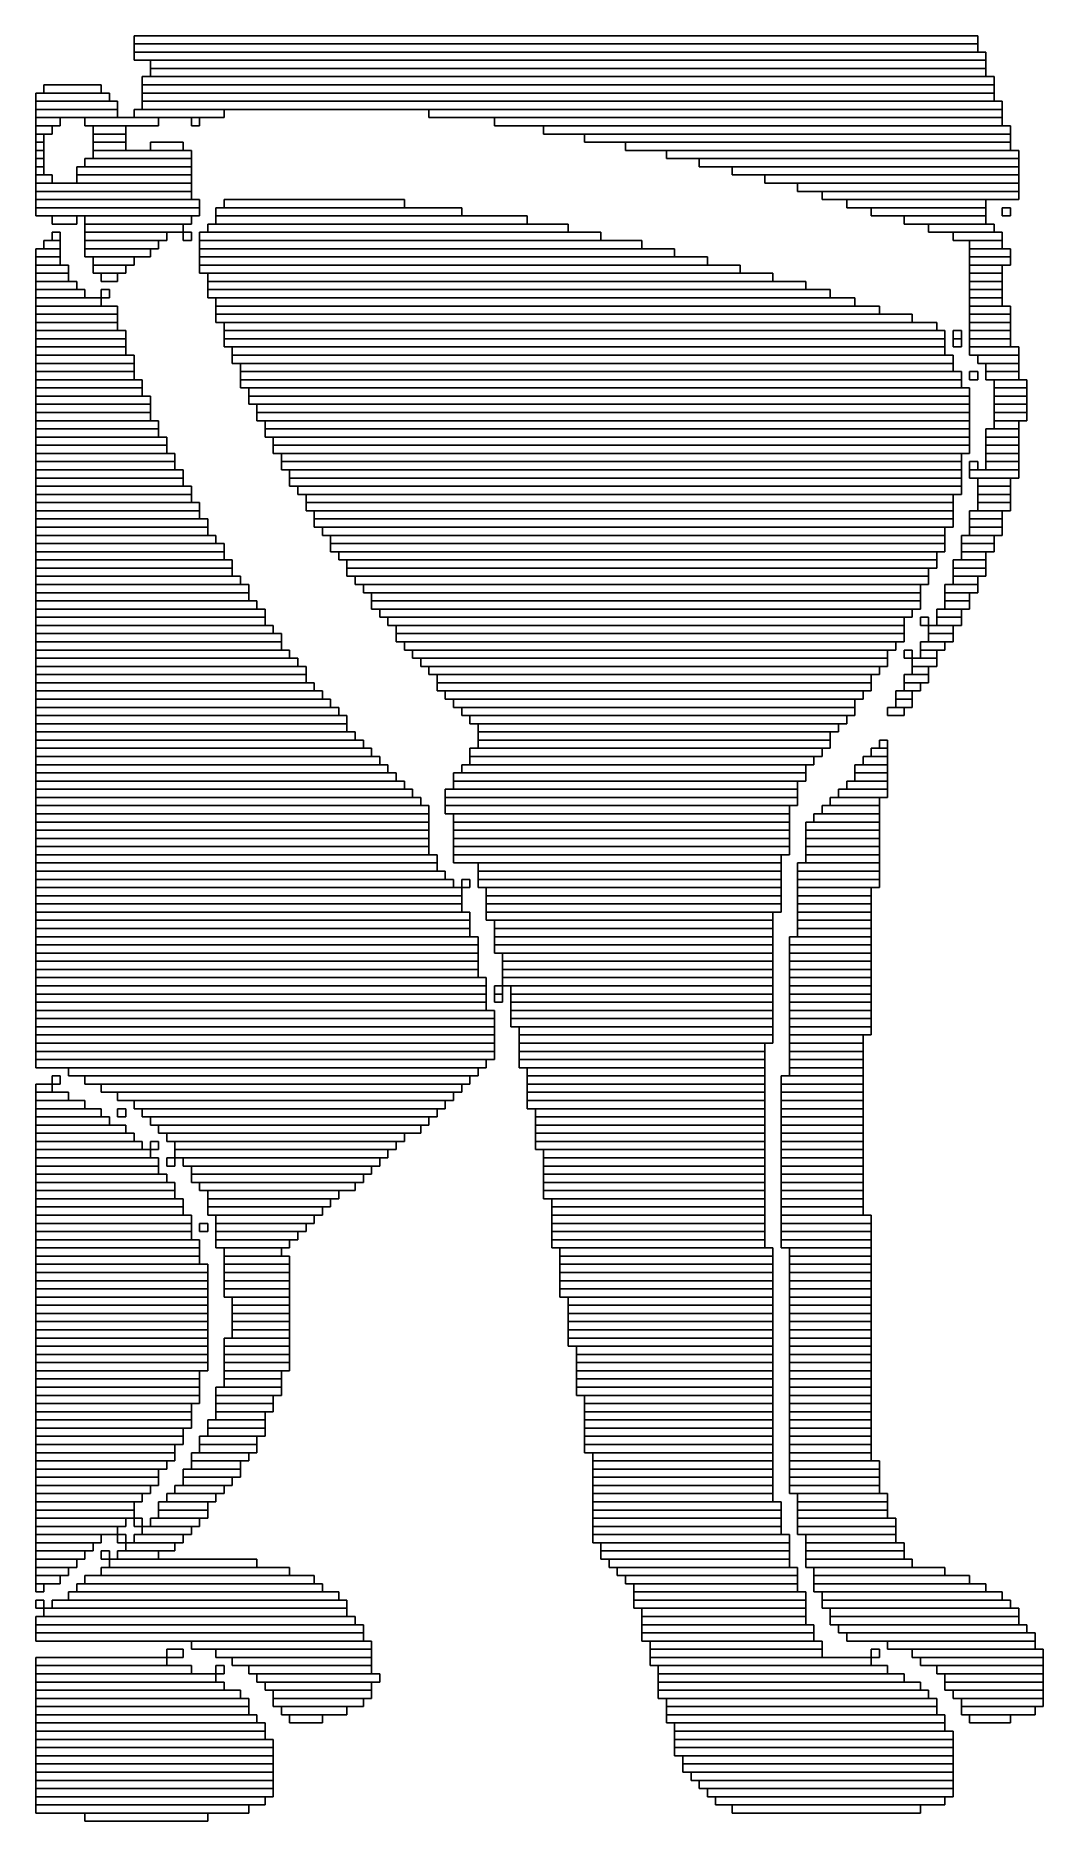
# Model space of a CAD drawing. Extents: x 445 to 568, y 413 to 631.
import ezdxf

# ---------------------------------------------------------------- set-up
doc = ezdxf.new("R2010")
doc.units = 0

msp = doc.modelspace()

# ---------------------------------------------------------------- linework, layer by layer
for p, q in [((457, 631), (560, 631)), ((457, 630), (457, 631)), ((560, 631), (560, 630)), ((560, 630), (457, 630)), ((457, 630), (560, 630)), ((457, 629), (457, 630)), ((560, 629), (457, 629)), ((457, 629), (561, 629)), ((457, 628), (457, 629)), ((561, 628), (457, 628)), ((459, 628), (561, 628)), ((459, 627), (459, 628)), ((560, 630), (560, 629)), ((561, 629), (561, 628)), ((561, 628), (561, 627)), ((458, 626), (562, 626)), ((458, 625), (458, 626)), ((561, 627), (459, 627)), ((459, 627), (561, 627)), ((459, 626), (459, 627)), ((561, 626), (459, 626)), ((561, 627), (561, 626)), ((562, 626), (562, 625)), ((445, 624), (454, 624)), ((445, 623), (445, 624)), ((446, 625), (453, 625)), ((446, 624), (446, 625)), ((453, 624), (446, 624)), ((453, 625), (453, 624)), ((454, 624), (454, 623)), ((562, 625), (458, 625)), ((458, 625), (562, 625)), ((458, 624), (458, 625)), ((562, 624), (458, 624)), ((458, 624), (562, 624)), ((458, 623), (458, 624)), ((562, 625), (562, 624)), ((562, 624), (562, 623)), ((454, 623), (445, 623)), ((445, 623), (455, 623)), ((445, 622), (445, 623)), ((455, 622), (445, 622)), ((445, 622), (455, 622)), ((445, 621), (445, 622)), ((455, 623), (455, 622)), ((455, 622), (455, 621)), ((457, 622), (468, 622)), ((457, 621), (457, 622)), ((562, 623), (458, 623)), ((458, 623), (563, 623)), ((458, 622), (458, 623)), ((563, 622), (458, 622)), ((468, 622), (468, 621)), ((493, 622), (563, 622)), ((493, 621), (493, 622)), ((563, 623), (563, 622)), ((563, 622), (563, 621)), ((455, 621), (445, 621)), ((445, 621), (448, 621)), ((445, 620), (445, 621)), ((448, 620), (445, 620)), ((445, 620), (447, 620)), ((445, 619), (445, 620)), ((447, 620), (447, 619)), ((448, 621), (448, 620)), ((451, 621), (460, 621)), ((451, 620), (451, 621)), ((460, 620), (451, 620)), ((452, 620), (456, 620)), ((452, 619), (452, 620)), ((456, 620), (456, 619)), ((468, 621), (457, 621)), ((460, 621), (460, 620)), ((464, 621), (465, 621)), ((464, 620), (464, 621)), ((465, 620), (464, 620)), ((465, 621), (465, 620)), ((563, 621), (493, 621)), ((501, 621), (563, 621)), ((501, 620), (501, 621)), ((563, 620), (501, 620)), ((507, 620), (564, 620)), ((507, 619), (507, 620)), ((563, 621), (563, 620)), ((564, 620), (564, 619)), ((447, 619), (445, 619)), ((445, 619), (446, 619)), ((445, 618), (445, 619)), ((446, 618), (445, 618)), ((445, 618), (446, 618)), ((445, 617), (445, 618)), ((446, 617), (445, 617)), ((445, 617), (446, 617)), ((445, 616), (445, 617)), ((446, 619), (446, 618)), ((446, 618), (446, 617)), ((446, 617), (446, 616)), ((456, 619), (452, 619)), ((452, 619), (456, 619)), ((452, 618), (452, 619)), ((456, 618), (452, 618)), ((452, 618), (456, 618)), ((452, 617), (452, 618)), ((456, 617), (452, 617)), ((452, 617), (464, 617)), ((452, 616), (452, 617)), ((456, 619), (456, 618)), ((456, 618), (456, 617)), ((459, 618), (463, 618)), ((459, 617), (459, 618)), ((463, 617), (459, 617)), ((463, 618), (463, 617)), ((464, 617), (464, 616)), ((564, 619), (507, 619)), ((512, 619), (564, 619)), ((512, 618), (512, 619)), ((564, 618), (512, 618)), ((517, 618), (564, 618)), ((517, 617), (517, 618)), ((564, 617), (517, 617)), ((522, 617), (565, 617)), ((522, 616), (522, 617)), ((564, 619), (564, 618)), ((564, 618), (564, 617)), ((565, 617), (565, 616)), ((446, 616), (445, 616)), ((445, 616), (446, 616)), ((445, 615), (445, 616)), ((446, 615), (445, 615)), ((445, 615), (446, 615)), ((445, 614), (445, 615)), ((446, 616), (446, 615)), ((446, 615), (446, 614)), ((450, 615), (464, 615)), ((450, 614), (450, 615)), ((451, 616), (464, 616)), ((451, 615), (451, 616)), ((464, 615), (451, 615)), ((464, 616), (452, 616)), ((464, 616), (464, 615)), ((464, 615), (464, 614)), ((565, 616), (522, 616)), ((526, 616), (565, 616)), ((526, 615), (526, 616)), ((565, 615), (526, 615)), ((530, 615), (565, 615)), ((530, 614), (530, 615)), ((565, 616), (565, 615)), ((565, 615), (565, 614)), ((446, 614), (445, 614)), ((445, 614), (447, 614)), ((445, 613), (445, 614)), ((447, 613), (445, 613)), ((445, 613), (464, 613)), ((445, 612), (445, 613)), ((447, 614), (447, 613)), ((464, 614), (450, 614)), ((450, 614), (464, 614)), ((450, 613), (450, 614)), ((464, 613), (450, 613)), ((464, 614), (464, 613)), ((464, 613), (464, 612)), ((565, 614), (530, 614)), ((534, 614), (565, 614)), ((534, 613), (534, 614)), ((565, 613), (534, 613)), ((538, 613), (565, 613)), ((538, 612), (538, 613)), ((565, 614), (565, 613)), ((565, 613), (565, 612)), ((464, 612), (445, 612)), ((445, 612), (464, 612)), ((445, 611), (445, 612)), ((464, 611), (445, 611)), ((445, 611), (465, 611)), ((445, 610), (445, 611)), ((464, 612), (464, 611)), ((465, 611), (465, 610)), ((468, 611), (490, 611)), ((468, 610), (468, 611)), ((490, 611), (490, 610)), ((565, 612), (538, 612)), ((541, 612), (565, 612)), ((541, 611), (541, 612)), ((565, 611), (541, 611)), ((544, 611), (561, 611)), ((544, 610), (544, 611)), ((561, 611), (561, 610)), ((565, 612), (565, 611)), ((465, 610), (445, 610)), ((445, 610), (465, 610)), ((445, 609), (445, 610)), ((465, 609), (445, 609)), ((447, 609), (450, 609)), ((447, 608), (447, 609)), ((450, 609), (450, 608)), ((451, 609), (464, 609)), ((451, 608), (451, 609)), ((464, 609), (464, 608)), ((465, 610), (465, 609)), ((467, 610), (497, 610)), ((467, 609), (467, 610)), ((497, 609), (467, 609)), ((467, 609), (505, 609)), ((467, 608), (467, 609)), ((490, 610), (468, 610)), ((497, 610), (497, 609)), ((505, 609), (505, 608)), ((561, 610), (544, 610)), ((547, 610), (561, 610)), ((547, 609), (547, 610)), ((561, 609), (547, 609)), ((551, 609), (561, 609)), ((551, 608), (551, 609)), ((561, 610), (561, 609)), ((561, 609), (561, 608)), ((563, 610), (564, 610)), ((563, 609), (563, 610)), ((564, 609), (563, 609)), ((564, 610), (564, 609)), ((450, 608), (447, 608)), ((447, 607), (448, 607)), ((447, 606), (447, 607)), ((448, 607), (448, 606)), ((464, 608), (451, 608)), ((451, 608), (463, 608)), ((451, 607), (451, 608)), ((463, 607), (451, 607)), ((451, 607), (461, 607)), ((451, 606), (451, 607)), ((461, 607), (461, 606)), ((463, 608), (463, 607)), ((463, 607), (464, 607)), ((463, 606), (463, 607)), ((464, 607), (464, 606)), ((465, 607), (514, 607)), ((465, 606), (465, 607)), ((466, 608), (510, 608)), ((466, 607), (466, 608)), ((510, 607), (466, 607)), ((505, 608), (467, 608)), ((510, 608), (510, 607)), ((514, 607), (514, 606)), ((561, 608), (551, 608)), ((554, 608), (562, 608)), ((554, 607), (554, 608)), ((562, 607), (554, 607)), ((557, 607), (563, 607)), ((557, 606), (557, 607)), ((562, 608), (562, 607)), ((563, 607), (563, 606)), ((445, 605), (448, 605)), ((445, 604), (445, 605)), ((448, 604), (445, 604)), ((445, 604), (448, 604)), ((445, 603), (445, 604)), ((446, 606), (448, 606)), ((446, 605), (446, 606)), ((448, 605), (446, 605)), ((448, 606), (447, 606)), ((448, 606), (448, 605)), ((448, 605), (448, 604)), ((448, 604), (448, 603)), ((461, 606), (451, 606)), ((451, 606), (460, 606)), ((451, 605), (451, 606)), ((460, 605), (451, 605)), ((451, 605), (459, 605)), ((451, 604), (451, 605)), ((459, 604), (451, 604)), ((452, 604), (457, 604)), ((452, 603), (452, 604)), ((457, 604), (457, 603)), ((459, 605), (459, 604)), ((460, 606), (460, 605)), ((464, 606), (463, 606)), ((514, 606), (465, 606)), ((465, 606), (519, 606)), ((465, 605), (465, 606)), ((519, 605), (465, 605)), ((465, 605), (523, 605)), ((465, 604), (465, 605)), ((523, 604), (465, 604)), ((465, 604), (527, 604)), ((465, 603), (465, 604)), ((519, 606), (519, 605)), ((523, 605), (523, 604)), ((527, 604), (527, 603)), ((563, 606), (557, 606)), ((559, 606), (563, 606)), ((559, 605), (559, 606)), ((563, 605), (559, 605)), ((559, 605), (564, 605)), ((559, 604), (559, 605)), ((564, 604), (559, 604)), ((559, 604), (564, 604)), ((559, 603), (559, 604)), ((563, 606), (563, 605)), ((564, 605), (564, 604)), ((564, 604), (564, 603)), ((448, 603), (445, 603)), ((445, 603), (449, 603)), ((445, 602), (445, 603)), ((449, 602), (445, 602)), ((445, 602), (449, 602)), ((445, 601), (445, 602)), ((449, 603), (449, 602)), ((449, 602), (449, 601)), ((457, 603), (452, 603)), ((452, 603), (456, 603)), ((452, 602), (452, 603)), ((456, 602), (452, 602)), ((453, 602), (455, 602)), ((453, 601), (453, 602)), ((455, 602), (455, 601)), ((456, 603), (456, 602)), ((527, 603), (465, 603)), ((465, 603), (531, 603)), ((465, 602), (465, 603)), ((531, 602), (465, 602)), ((466, 602), (535, 602)), ((466, 601), (466, 602)), ((531, 603), (531, 602)), ((535, 602), (535, 601)), ((564, 603), (559, 603)), ((559, 603), (563, 603)), ((559, 602), (559, 603)), ((563, 602), (559, 602)), ((559, 602), (563, 602)), ((559, 601), (559, 602)), ((563, 603), (563, 602)), ((563, 602), (563, 601)), ((449, 601), (445, 601)), ((445, 601), (450, 601)), ((445, 600), (445, 601)), ((450, 600), (445, 600)), ((445, 600), (451, 600)), ((445, 599), (445, 600)), ((450, 601), (450, 600)), ((451, 600), (451, 599)), ((455, 601), (453, 601)), ((453, 600), (454, 600)), ((453, 599), (453, 600)), ((454, 600), (454, 599)), ((535, 601), (466, 601)), ((466, 601), (539, 601)), ((466, 600), (466, 601)), ((539, 600), (466, 600)), ((466, 600), (542, 600)), ((466, 599), (466, 600)), ((539, 601), (539, 600)), ((542, 600), (542, 599)), ((563, 601), (559, 601)), ((559, 601), (563, 601)), ((559, 600), (559, 601)), ((563, 600), (559, 600)), ((559, 600), (563, 600)), ((559, 599), (559, 600)), ((563, 601), (563, 600)), ((563, 600), (563, 599)), ((451, 599), (445, 599)), ((445, 599), (453, 599)), ((445, 598), (445, 599)), ((453, 598), (445, 598)), ((445, 598), (455, 598)), ((445, 597), (445, 598)), ((454, 599), (453, 599)), ((453, 599), (453, 598)), ((455, 598), (455, 597)), ((542, 599), (466, 599)), ((467, 599), (545, 599)), ((467, 598), (467, 599)), ((545, 598), (467, 598)), ((467, 598), (548, 598)), ((467, 597), (467, 598)), ((545, 599), (545, 598)), ((548, 598), (548, 597)), ((563, 599), (559, 599)), ((559, 599), (563, 599)), ((559, 598), (559, 599)), ((563, 598), (559, 598)), ((559, 598), (564, 598)), ((559, 597), (559, 598)), ((563, 599), (563, 598)), ((564, 598), (564, 597)), ((455, 597), (445, 597)), ((445, 597), (455, 597)), ((445, 596), (445, 597)), ((455, 596), (445, 596)), ((445, 596), (455, 596)), ((445, 595), (445, 596)), ((455, 597), (455, 596)), ((455, 596), (455, 595)), ((548, 597), (467, 597)), ((467, 597), (552, 597)), ((467, 596), (467, 597)), ((552, 596), (467, 596)), ((468, 596), (555, 596)), ((468, 595), (468, 596)), ((552, 597), (552, 596)), ((555, 596), (555, 595)), ((564, 597), (559, 597)), ((559, 597), (564, 597)), ((559, 596), (559, 597)), ((564, 596), (559, 596)), ((559, 596), (564, 596)), ((559, 595), (559, 596)), ((564, 597), (564, 596)), ((564, 596), (564, 595)), ((455, 595), (445, 595)), ((445, 595), (456, 595)), ((445, 594), (445, 595)), ((456, 594), (445, 594)), ((445, 594), (456, 594)), ((445, 593), (445, 594)), ((456, 593), (445, 593)), ((445, 593), (456, 593)), ((445, 592), (445, 593)), ((456, 595), (456, 594)), ((456, 594), (456, 593)), ((456, 593), (456, 592)), ((555, 595), (468, 595)), ((468, 595), (556, 595)), ((468, 594), (468, 595)), ((556, 594), (468, 594)), ((468, 594), (556, 594)), ((468, 593), (468, 594)), ((556, 593), (468, 593)), ((469, 593), (556, 593)), ((469, 592), (469, 593)), ((556, 595), (556, 594)), ((556, 594), (556, 593)), ((556, 593), (556, 592)), ((557, 595), (558, 595)), ((557, 594), (557, 595)), ((558, 594), (557, 594)), ((557, 594), (558, 594)), ((557, 593), (557, 594)), ((558, 593), (557, 593)), ((558, 595), (558, 594)), ((558, 594), (558, 593)), ((564, 595), (559, 595)), ((559, 595), (564, 595)), ((559, 594), (559, 595)), ((564, 594), (559, 594)), ((559, 594), (564, 594)), ((559, 593), (559, 594)), ((564, 593), (559, 593)), ((559, 593), (565, 593)), ((559, 592), (559, 593)), ((564, 595), (564, 594)), ((564, 594), (564, 593)), ((565, 593), (565, 592)), ((456, 592), (445, 592)), ((445, 592), (457, 592)), ((445, 591), (445, 592)), ((457, 591), (445, 591)), ((445, 591), (457, 591)), ((445, 590), (445, 591)), ((457, 592), (457, 591)), ((457, 591), (457, 590)), ((556, 592), (469, 592)), ((469, 592), (557, 592)), ((469, 591), (469, 592)), ((557, 591), (469, 591)), ((470, 591), (557, 591)), ((470, 590), (470, 591)), ((557, 592), (557, 591)), ((557, 591), (557, 590)), ((565, 592), (559, 592)), ((560, 592), (565, 592)), ((560, 591), (560, 592)), ((565, 591), (560, 591)), ((561, 591), (565, 591)), ((561, 590), (561, 591)), ((565, 592), (565, 591)), ((565, 591), (565, 590)), ((457, 590), (445, 590)), ((445, 590), (457, 590)), ((445, 589), (445, 590)), ((457, 589), (445, 589)), ((445, 589), (458, 589)), ((445, 588), (445, 589)), ((457, 590), (457, 589)), ((458, 589), (458, 588)), ((557, 590), (470, 590)), ((470, 590), (558, 590)), ((470, 589), (470, 590)), ((558, 589), (470, 589)), ((470, 589), (558, 589)), ((470, 588), (470, 589)), ((558, 590), (558, 589)), ((558, 589), (558, 588)), ((559, 590), (560, 590)), ((559, 589), (559, 590)), ((560, 589), (559, 589)), ((560, 590), (560, 589)), ((565, 590), (561, 590)), ((561, 590), (565, 590)), ((561, 589), (561, 590)), ((565, 589), (561, 589)), ((562, 589), (566, 589)), ((562, 588), (562, 589)), ((565, 590), (565, 589)), ((566, 589), (566, 588)), ((458, 588), (445, 588)), ((445, 588), (458, 588)), ((445, 587), (445, 588)), ((458, 587), (445, 587)), ((445, 587), (459, 587)), ((445, 586), (445, 587)), ((458, 588), (458, 587)), ((459, 587), (459, 586)), ((558, 588), (470, 588)), ((471, 588), (559, 588)), ((471, 587), (471, 588)), ((559, 587), (471, 587)), ((471, 587), (559, 587)), ((471, 586), (471, 587)), ((559, 588), (559, 587)), ((559, 587), (559, 586)), ((566, 588), (562, 588)), ((562, 588), (566, 588)), ((562, 587), (562, 588)), ((566, 587), (562, 587)), ((562, 587), (566, 587)), ((562, 586), (562, 587)), ((566, 588), (566, 587)), ((566, 587), (566, 586)), ((459, 586), (445, 586)), ((445, 586), (459, 586)), ((445, 585), (445, 586)), ((459, 585), (445, 585)), ((445, 585), (459, 585)), ((445, 584), (445, 585)), ((459, 586), (459, 585)), ((459, 585), (459, 584)), ((559, 586), (471, 586)), ((472, 586), (559, 586)), ((472, 585), (472, 586)), ((559, 585), (472, 585)), ((472, 585), (559, 585)), ((472, 584), (472, 585)), ((559, 586), (559, 585)), ((559, 585), (559, 584)), ((566, 586), (562, 586)), ((562, 586), (566, 586)), ((562, 585), (562, 586)), ((566, 585), (562, 585)), ((562, 585), (566, 585)), ((562, 584), (562, 585)), ((566, 586), (566, 585)), ((566, 585), (566, 584)), ((459, 584), (445, 584)), ((445, 584), (460, 584)), ((445, 583), (445, 584)), ((460, 583), (445, 583)), ((445, 583), (460, 583)), ((445, 582), (445, 583)), ((460, 584), (460, 583)), ((460, 583), (460, 582)), ((559, 584), (472, 584)), ((473, 584), (559, 584)), ((473, 583), (473, 584)), ((559, 583), (473, 583)), ((473, 583), (559, 583)), ((473, 582), (473, 583)), ((559, 584), (559, 583)), ((559, 583), (559, 582)), ((561, 583), (565, 583)), ((561, 582), (561, 583)), ((566, 584), (562, 584)), ((562, 584), (565, 584)), ((562, 583), (562, 584)), ((565, 583), (562, 583)), ((565, 584), (565, 583)), ((565, 583), (565, 582)), ((460, 582), (445, 582)), ((445, 582), (461, 582)), ((445, 581), (445, 582)), ((461, 581), (445, 581)), ((445, 581), (461, 581)), ((445, 580), (445, 581)), ((461, 580), (445, 580)), ((445, 580), (462, 580)), ((445, 579), (445, 580)), ((461, 582), (461, 581)), ((461, 581), (461, 580)), ((462, 580), (462, 579)), ((559, 582), (473, 582)), ((474, 582), (559, 582)), ((474, 581), (474, 582)), ((559, 581), (474, 581)), ((474, 581), (559, 581)), ((474, 580), (474, 581)), ((559, 580), (474, 580)), ((475, 580), (558, 580)), ((475, 579), (475, 580)), ((558, 580), (558, 579)), ((559, 582), (559, 581)), ((559, 581), (559, 580)), ((565, 582), (561, 582)), ((561, 582), (565, 582)), ((561, 581), (561, 582)), ((565, 581), (561, 581)), ((561, 581), (565, 581)), ((561, 580), (561, 581)), ((565, 580), (561, 580)), ((561, 580), (565, 580)), ((561, 579), (561, 580)), ((565, 582), (565, 581)), ((565, 581), (565, 580)), ((565, 580), (565, 579)), ((462, 579), (445, 579)), ((445, 579), (462, 579)), ((445, 578), (445, 579)), ((462, 578), (445, 578)), ((445, 578), (463, 578)), ((445, 577), (445, 578)), ((462, 579), (462, 578)), ((463, 578), (463, 577)), ((558, 579), (475, 579)), ((475, 579), (558, 579)), ((475, 578), (475, 579)), ((558, 578), (475, 578)), ((476, 578), (558, 578)), ((476, 577), (476, 578)), ((558, 579), (558, 578)), ((558, 578), (558, 577)), ((559, 579), (560, 579)), ((559, 578), (559, 579)), ((560, 578), (559, 578)), ((559, 578), (565, 578)), ((559, 577), (559, 578)), ((560, 579), (560, 578)), ((565, 579), (561, 579)), ((561, 579), (565, 579)), ((561, 578), (561, 579)), ((565, 578), (561, 578)), ((565, 579), (565, 578)), ((565, 578), (565, 577)), ((463, 577), (445, 577)), ((445, 577), (463, 577)), ((445, 576), (445, 577)), ((463, 576), (445, 576)), ((445, 576), (464, 576)), ((445, 575), (445, 576)), ((463, 577), (463, 576)), ((464, 576), (464, 575)), ((558, 577), (476, 577)), ((476, 577), (558, 577)), ((476, 576), (476, 577)), ((558, 576), (476, 576)), ((477, 576), (558, 576)), ((477, 575), (477, 576)), ((558, 577), (558, 576)), ((558, 576), (558, 575)), ((565, 577), (559, 577)), ((560, 577), (564, 577)), ((560, 576), (560, 577)), ((564, 576), (560, 576)), ((560, 576), (564, 576)), ((560, 575), (560, 576)), ((564, 577), (564, 576)), ((564, 576), (564, 575)), ((464, 575), (445, 575)), ((445, 575), (464, 575)), ((445, 574), (445, 575)), ((464, 574), (445, 574)), ((445, 574), (465, 574)), ((445, 573), (445, 574)), ((464, 575), (464, 574)), ((465, 574), (465, 573)), ((558, 575), (477, 575)), ((478, 575), (557, 575)), ((478, 574), (478, 575)), ((557, 574), (478, 574)), ((478, 574), (557, 574)), ((478, 573), (478, 574)), ((557, 575), (557, 574)), ((557, 574), (557, 573)), ((564, 575), (560, 575)), ((560, 575), (564, 575)), ((560, 574), (560, 575)), ((564, 574), (560, 574)), ((560, 574), (564, 574)), ((560, 573), (560, 574)), ((564, 575), (564, 574)), ((564, 574), (564, 573)), ((465, 573), (445, 573)), ((445, 573), (465, 573)), ((445, 572), (445, 573)), ((465, 572), (445, 572)), ((445, 572), (466, 572)), ((445, 571), (445, 572)), ((465, 573), (465, 572)), ((466, 572), (466, 571)), ((557, 573), (478, 573)), ((479, 573), (557, 573)), ((479, 572), (479, 573)), ((557, 572), (479, 572)), ((479, 572), (557, 572)), ((479, 571), (479, 572)), ((557, 573), (557, 572)), ((557, 572), (557, 571)), ((559, 573), (563, 573)), ((559, 572), (559, 573)), ((563, 572), (559, 572)), ((559, 572), (563, 572)), ((559, 571), (559, 572)), ((564, 573), (560, 573)), ((563, 573), (563, 572)), ((563, 572), (563, 571)), ((466, 571), (445, 571)), ((445, 571), (466, 571)), ((445, 570), (445, 571)), ((466, 570), (445, 570)), ((445, 570), (467, 570)), ((445, 569), (445, 570)), ((467, 569), (445, 569)), ((445, 569), (468, 569)), ((445, 568), (445, 569)), ((466, 571), (466, 570)), ((467, 570), (467, 569)), ((468, 569), (468, 568)), ((557, 571), (479, 571)), ((480, 571), (556, 571)), ((480, 570), (480, 571)), ((556, 570), (480, 570)), ((481, 570), (556, 570)), ((481, 569), (481, 570)), ((556, 569), (481, 569)), ((481, 569), (556, 569)), ((481, 568), (481, 569)), ((556, 571), (556, 570)), ((556, 570), (556, 569)), ((556, 569), (556, 568)), ((558, 570), (562, 570)), ((558, 569), (558, 570)), ((562, 569), (558, 569)), ((558, 569), (562, 569)), ((558, 568), (558, 569)), ((563, 571), (559, 571)), ((559, 571), (563, 571)), ((559, 570), (559, 571)), ((563, 570), (559, 570)), ((562, 570), (562, 569)), ((562, 569), (562, 568)), ((563, 571), (563, 570)), ((468, 568), (445, 568)), ((445, 568), (468, 568)), ((445, 567), (445, 568)), ((468, 567), (445, 567)), ((445, 567), (469, 567)), ((445, 566), (445, 567)), ((468, 568), (468, 567)), ((469, 567), (469, 566)), ((556, 568), (481, 568)), ((482, 568), (555, 568)), ((482, 567), (482, 568)), ((555, 567), (482, 567)), ((483, 567), (555, 567)), ((483, 566), (483, 567)), ((555, 568), (555, 567)), ((555, 567), (555, 566)), ((557, 567), (561, 567)), ((557, 566), (557, 567)), ((562, 568), (558, 568)), ((558, 568), (561, 568)), ((558, 567), (558, 568)), ((561, 567), (558, 567)), ((561, 568), (561, 567)), ((561, 567), (561, 566)), ((469, 566), (445, 566)), ((445, 566), (469, 566)), ((445, 565), (445, 566)), ((469, 565), (445, 565)), ((445, 565), (470, 565)), ((445, 564), (445, 565)), ((469, 566), (469, 565)), ((470, 565), (470, 564)), ((555, 566), (483, 566)), ((483, 566), (554, 566)), ((483, 565), (483, 566)), ((554, 565), (483, 565)), ((484, 565), (554, 565)), ((484, 564), (484, 565)), ((554, 566), (554, 565)), ((554, 565), (554, 564)), ((561, 566), (557, 566)), ((557, 566), (561, 566)), ((557, 565), (557, 566)), ((561, 565), (557, 565)), ((557, 565), (560, 565)), ((557, 564), (557, 565)), ((560, 565), (560, 564)), ((561, 566), (561, 565)), ((470, 564), (445, 564)), ((445, 564), (471, 564)), ((445, 563), (445, 564)), ((471, 563), (445, 563)), ((445, 563), (471, 563)), ((445, 562), (445, 563)), ((471, 564), (471, 563)), ((471, 563), (471, 562)), ((554, 564), (484, 564)), ((485, 564), (553, 564)), ((485, 563), (485, 564)), ((553, 563), (485, 563)), ((486, 563), (553, 563)), ((486, 562), (486, 563)), ((553, 564), (553, 563)), ((553, 563), (553, 562)), ((556, 564), (560, 564)), ((556, 563), (556, 564)), ((560, 563), (556, 563)), ((556, 563), (559, 563)), ((556, 562), (556, 563)), ((560, 564), (557, 564)), ((559, 563), (559, 562)), ((560, 564), (560, 563)), ((471, 562), (445, 562)), ((445, 562), (472, 562)), ((445, 561), (445, 562)), ((472, 561), (445, 561)), ((445, 561), (473, 561)), ((445, 560), (445, 561)), ((472, 562), (472, 561)), ((473, 561), (473, 560)), ((553, 562), (486, 562)), ((486, 562), (553, 562)), ((486, 561), (486, 562)), ((553, 561), (486, 561)), ((487, 561), (552, 561)), ((487, 560), (487, 561)), ((552, 561), (552, 560)), ((553, 562), (553, 561)), ((555, 561), (558, 561)), ((555, 560), (555, 561)), ((559, 562), (556, 562)), ((556, 562), (559, 562)), ((556, 561), (556, 562)), ((559, 561), (556, 561)), ((558, 561), (558, 560)), ((559, 562), (559, 561)), ((473, 560), (445, 560)), ((445, 560), (473, 560)), ((445, 559), (445, 560)), ((473, 559), (445, 559)), ((445, 559), (474, 559)), ((445, 558), (445, 559)), ((473, 560), (473, 559)), ((474, 559), (474, 558)), ((552, 560), (487, 560)), ((488, 560), (551, 560)), ((488, 559), (488, 560)), ((551, 559), (488, 559)), ((489, 559), (551, 559)), ((489, 558), (489, 559)), ((551, 560), (551, 559)), ((551, 559), (551, 558)), ((553, 560), (554, 560)), ((553, 559), (553, 560)), ((554, 559), (553, 559)), ((554, 560), (554, 559)), ((554, 559), (557, 559)), ((554, 558), (554, 559)), ((558, 560), (555, 560)), ((555, 560), (558, 560)), ((555, 559), (555, 560)), ((558, 559), (555, 559)), ((557, 559), (557, 558)), ((558, 560), (558, 559)), ((474, 558), (445, 558)), ((445, 558), (475, 558)), ((445, 557), (445, 558)), ((475, 557), (445, 557)), ((445, 557), (475, 557)), ((445, 556), (445, 557)), ((475, 556), (445, 556)), ((445, 556), (476, 556)), ((445, 555), (445, 556)), ((475, 558), (475, 557)), ((475, 557), (475, 556)), ((476, 556), (476, 555)), ((551, 558), (489, 558)), ((489, 558), (551, 558)), ((489, 557), (489, 558)), ((551, 557), (489, 557)), ((490, 557), (550, 557)), ((490, 556), (490, 557)), ((550, 556), (490, 556)), ((491, 556), (549, 556)), ((491, 555), (491, 556)), ((549, 556), (549, 555)), ((550, 557), (550, 556)), ((551, 558), (551, 557)), ((551, 556), (552, 556)), ((551, 555), (551, 556)), ((552, 556), (552, 555)), ((553, 557), (556, 557)), ((553, 556), (553, 557)), ((556, 556), (553, 556)), ((553, 556), (555, 556)), ((553, 555), (553, 556)), ((557, 558), (554, 558)), ((554, 558), (557, 558)), ((554, 557), (554, 558)), ((557, 557), (554, 557)), ((555, 556), (555, 555)), ((556, 557), (556, 556)), ((557, 558), (557, 557)), ((476, 555), (445, 555)), ((445, 555), (477, 555)), ((445, 554), (445, 555)), ((477, 554), (445, 554)), ((445, 554), (478, 554)), ((445, 553), (445, 554)), ((477, 555), (477, 554)), ((478, 554), (478, 553)), ((549, 555), (491, 555)), ((492, 555), (549, 555)), ((492, 554), (492, 555)), ((549, 554), (492, 554)), ((493, 554), (548, 554)), ((493, 553), (493, 554)), ((548, 554), (548, 553)), ((549, 555), (549, 554)), ((552, 555), (551, 555)), ((552, 555), (555, 555)), ((552, 554), (552, 555)), ((555, 554), (552, 554)), ((552, 554), (554, 554)), ((552, 553), (552, 554)), ((555, 555), (553, 555)), ((554, 554), (554, 553)), ((555, 555), (555, 554)), ((478, 553), (445, 553)), ((445, 553), (478, 553)), ((445, 552), (445, 553)), ((478, 552), (445, 552)), ((445, 552), (479, 552)), ((445, 551), (445, 552)), ((478, 553), (478, 552)), ((479, 552), (479, 551)), ((548, 553), (493, 553)), ((494, 553), (547, 553)), ((494, 552), (494, 553)), ((547, 552), (494, 552)), ((494, 552), (547, 552)), ((494, 551), (494, 552)), ((547, 553), (547, 552)), ((547, 552), (547, 551)), ((551, 553), (554, 553)), ((551, 552), (551, 553)), ((554, 552), (551, 552)), ((551, 552), (553, 552)), ((551, 551), (551, 552)), ((554, 553), (552, 553)), ((553, 552), (553, 551)), ((554, 553), (554, 552)), ((479, 551), (445, 551)), ((445, 551), (480, 551)), ((445, 550), (445, 551)), ((480, 550), (445, 550)), ((445, 550), (481, 550)), ((445, 549), (445, 550)), ((480, 551), (480, 550)), ((481, 550), (481, 549)), ((547, 551), (494, 551)), ((495, 551), (546, 551)), ((495, 550), (495, 551)), ((546, 550), (495, 550)), ((496, 550), (545, 550)), ((496, 549), (496, 550)), ((545, 550), (545, 549)), ((546, 551), (546, 550)), ((550, 551), (552, 551)), ((550, 550), (550, 551)), ((552, 550), (550, 550)), ((550, 550), (552, 550)), ((550, 549), (550, 550)), ((553, 551), (551, 551)), ((552, 551), (552, 550)), ((552, 550), (552, 549)), ((481, 549), (445, 549)), ((445, 549), (482, 549)), ((445, 548), (445, 549)), ((482, 548), (445, 548)), ((445, 548), (483, 548)), ((445, 547), (445, 548)), ((482, 549), (482, 548)), ((483, 548), (483, 547)), ((545, 549), (496, 549)), ((497, 549), (545, 549)), ((497, 548), (497, 549)), ((545, 548), (497, 548)), ((498, 548), (544, 548)), ((498, 547), (498, 548)), ((544, 548), (544, 547)), ((545, 549), (545, 548)), ((549, 549), (551, 549)), ((549, 548), (549, 549)), ((551, 548), (549, 548)), ((552, 549), (550, 549)), ((551, 549), (551, 548)), ((483, 547), (445, 547)), ((445, 547), (483, 547)), ((445, 546), (445, 547)), ((483, 546), (445, 546)), ((445, 546), (484, 546)), ((445, 545), (445, 546)), ((483, 547), (483, 546)), ((484, 546), (484, 545)), ((544, 547), (498, 547)), ((499, 547), (543, 547)), ((499, 546), (499, 547)), ((543, 546), (499, 546)), ((499, 546), (542, 546)), ((499, 545), (499, 546)), ((542, 546), (542, 545)), ((543, 547), (543, 546)), ((484, 545), (445, 545)), ((445, 545), (485, 545)), ((445, 544), (445, 545)), ((485, 544), (445, 544)), ((445, 544), (486, 544)), ((445, 543), (445, 544)), ((486, 543), (445, 543)), ((445, 543), (487, 543)), ((445, 542), (445, 543)), ((485, 545), (485, 544)), ((486, 544), (486, 543)), ((487, 543), (487, 542)), ((498, 544), (541, 544)), ((498, 543), (498, 544)), ((541, 543), (498, 543)), ((498, 543), (540, 543)), ((498, 542), (498, 543)), ((542, 545), (499, 545)), ((499, 545), (542, 545)), ((499, 544), (499, 545)), ((542, 544), (499, 544)), ((540, 543), (540, 542)), ((541, 544), (541, 543)), ((542, 545), (542, 544)), ((546, 543), (549, 543)), ((546, 542), (546, 543)), ((547, 544), (549, 544)), ((547, 543), (547, 544)), ((549, 543), (547, 543)), ((548, 545), (549, 545)), ((548, 544), (548, 545)), ((549, 544), (548, 544)), ((549, 545), (549, 544)), ((549, 544), (549, 543)), ((549, 543), (549, 542)), ((487, 542), (445, 542)), ((445, 542), (488, 542)), ((445, 541), (445, 542)), ((488, 541), (445, 541)), ((445, 541), (489, 541)), ((445, 540), (445, 541)), ((488, 542), (488, 541)), ((489, 541), (489, 540)), ((496, 541), (539, 541)), ((496, 540), (496, 541)), ((497, 542), (539, 542)), ((497, 541), (497, 542)), ((539, 541), (497, 541)), ((540, 542), (498, 542)), ((539, 542), (539, 541)), ((539, 541), (539, 540)), ((545, 542), (549, 542)), ((545, 541), (545, 542)), ((549, 541), (545, 541)), ((545, 541), (549, 541)), ((545, 540), (545, 541)), ((549, 542), (546, 542)), ((549, 542), (549, 541)), ((549, 541), (549, 540)), ((489, 540), (445, 540)), ((445, 540), (490, 540)), ((445, 539), (445, 540)), ((490, 539), (445, 539)), ((445, 539), (491, 539)), ((445, 538), (445, 539)), ((490, 540), (490, 539)), ((491, 539), (491, 538)), ((495, 539), (538, 539)), ((495, 538), (495, 539)), ((539, 540), (496, 540)), ((496, 540), (538, 540)), ((496, 539), (496, 540)), ((538, 539), (496, 539)), ((538, 540), (538, 539)), ((538, 539), (538, 538)), ((543, 539), (549, 539)), ((543, 538), (543, 539)), ((544, 540), (549, 540)), ((544, 539), (544, 540)), ((549, 539), (544, 539)), ((549, 540), (545, 540)), ((549, 540), (549, 539)), ((549, 539), (549, 538)), ((491, 538), (445, 538)), ((445, 538), (492, 538)), ((445, 537), (445, 538)), ((492, 537), (445, 537)), ((445, 537), (493, 537)), ((445, 536), (445, 537)), ((492, 538), (492, 537)), ((493, 537), (493, 536)), ((538, 538), (495, 538)), ((495, 538), (538, 538)), ((495, 537), (495, 538)), ((538, 537), (495, 537)), ((495, 537), (537, 537)), ((495, 536), (495, 537)), ((537, 537), (537, 536)), ((538, 538), (538, 537)), ((541, 537), (548, 537)), ((541, 536), (541, 537)), ((542, 538), (548, 538)), ((542, 537), (542, 538)), ((548, 537), (542, 537)), ((549, 538), (543, 538)), ((548, 538), (548, 537)), ((548, 537), (548, 536)), ((493, 536), (445, 536)), ((445, 536), (493, 536)), ((445, 535), (445, 536)), ((493, 535), (445, 535)), ((445, 535), (493, 535)), ((445, 534), (445, 535)), ((493, 536), (493, 535)), ((493, 535), (493, 534)), ((537, 536), (495, 536)), ((496, 536), (537, 536)), ((496, 535), (496, 536)), ((537, 535), (496, 535)), ((496, 535), (537, 535)), ((496, 534), (496, 535)), ((537, 536), (537, 535)), ((537, 535), (537, 534)), ((539, 535), (548, 535)), ((539, 534), (539, 535)), ((540, 536), (548, 536)), ((540, 535), (540, 536)), ((548, 535), (540, 535)), ((548, 536), (541, 536)), ((548, 536), (548, 535)), ((548, 535), (548, 534)), ((493, 534), (445, 534)), ((445, 534), (493, 534)), ((445, 533), (445, 534)), ((493, 533), (445, 533)), ((445, 533), (493, 533)), ((445, 532), (445, 533)), ((493, 532), (445, 532)), ((445, 532), (493, 532)), ((445, 531), (445, 532)), ((493, 534), (493, 533)), ((493, 533), (493, 532)), ((493, 532), (493, 531)), ((537, 534), (496, 534)), ((496, 534), (537, 534)), ((496, 533), (496, 534)), ((537, 533), (496, 533)), ((496, 533), (537, 533)), ((496, 532), (496, 533)), ((537, 532), (496, 532)), ((496, 532), (537, 532)), ((496, 531), (496, 532)), ((537, 534), (537, 533)), ((537, 533), (537, 532)), ((537, 532), (537, 531)), ((548, 534), (539, 534)), ((539, 534), (548, 534)), ((539, 533), (539, 534)), ((548, 533), (539, 533)), ((539, 533), (548, 533)), ((539, 532), (539, 533)), ((548, 532), (539, 532)), ((539, 532), (548, 532)), ((539, 531), (539, 532)), ((548, 534), (548, 533)), ((548, 533), (548, 532)), ((548, 532), (548, 531)), ((493, 531), (445, 531)), ((445, 531), (494, 531)), ((445, 530), (445, 531)), ((494, 530), (445, 530)), ((445, 530), (494, 530)), ((445, 529), (445, 530)), ((494, 531), (494, 530)), ((494, 530), (494, 529)), ((537, 531), (496, 531)), ((496, 531), (536, 531)), ((496, 530), (496, 531)), ((536, 530), (496, 530)), ((499, 530), (536, 530)), ((499, 529), (499, 530)), ((536, 531), (536, 530)), ((536, 530), (536, 529)), ((538, 530), (548, 530)), ((538, 529), (538, 530)), ((548, 531), (539, 531)), ((539, 531), (548, 531)), ((539, 530), (539, 531)), ((548, 530), (539, 530)), ((548, 531), (548, 530)), ((548, 530), (548, 529)), ((494, 529), (445, 529)), ((445, 529), (495, 529)), ((445, 528), (445, 529)), ((495, 528), (445, 528)), ((445, 528), (496, 528)), ((445, 527), (445, 528)), ((495, 529), (495, 528)), ((496, 528), (496, 527)), ((497, 528), (498, 528)), ((497, 527), (497, 528)), ((498, 528), (498, 527)), ((536, 529), (499, 529)), ((499, 529), (536, 529)), ((499, 528), (499, 529)), ((536, 528), (499, 528)), ((499, 528), (536, 528)), ((499, 527), (499, 528)), ((536, 529), (536, 528)), ((536, 528), (536, 527)), ((548, 529), (538, 529)), ((538, 529), (548, 529)), ((538, 528), (538, 529)), ((548, 528), (538, 528)), ((538, 528), (548, 528)), ((538, 527), (538, 528)), ((548, 529), (548, 528)), ((548, 528), (548, 527)), ((496, 527), (445, 527)), ((445, 527), (497, 527)), ((445, 526), (445, 527)), ((497, 526), (445, 526)), ((445, 526), (497, 526)), ((445, 525), (445, 526)), ((498, 527), (497, 527)), ((497, 527), (497, 526)), ((497, 526), (497, 525)), ((536, 527), (499, 527)), ((500, 527), (536, 527)), ((500, 526), (500, 527)), ((536, 526), (500, 526)), ((500, 526), (536, 526)), ((500, 525), (500, 526)), ((536, 527), (536, 526)), ((536, 526), (536, 525)), ((548, 527), (538, 527)), ((538, 527), (547, 527)), ((538, 526), (538, 527)), ((547, 526), (538, 526)), ((538, 526), (547, 526)), ((538, 525), (538, 526)), ((547, 527), (547, 526)), ((547, 526), (547, 525)), ((497, 525), (445, 525)), ((445, 525), (497, 525)), ((445, 524), (445, 525)), ((497, 524), (445, 524)), ((445, 524), (498, 524)), ((445, 523), (445, 524)), ((497, 525), (497, 524)), ((498, 524), (498, 523)), ((536, 525), (500, 525)), ((500, 525), (536, 525)), ((500, 524), (500, 525)), ((536, 524), (500, 524)), ((500, 524), (535, 524)), ((500, 523), (500, 524)), ((535, 524), (535, 523)), ((536, 525), (536, 524)), ((547, 525), (538, 525)), ((538, 525), (547, 525)), ((538, 524), (538, 525)), ((547, 524), (538, 524)), ((538, 524), (547, 524)), ((538, 523), (538, 524)), ((547, 525), (547, 524)), ((547, 524), (547, 523)), ((498, 523), (445, 523)), ((445, 523), (498, 523)), ((445, 522), (445, 523)), ((498, 522), (445, 522)), ((445, 522), (498, 522)), ((445, 521), (445, 522)), ((498, 523), (498, 522)), ((498, 522), (498, 521)), ((535, 523), (500, 523)), ((501, 523), (535, 523)), ((501, 522), (501, 523)), ((535, 522), (501, 522)), ((501, 522), (535, 522)), ((501, 521), (501, 522)), ((535, 523), (535, 522)), ((535, 522), (535, 521)), ((547, 523), (538, 523)), ((538, 523), (547, 523)), ((538, 522), (538, 523)), ((547, 522), (538, 522)), ((538, 522), (547, 522)), ((538, 521), (538, 522)), ((547, 523), (547, 522)), ((547, 522), (547, 521)), ((498, 521), (445, 521)), ((445, 521), (499, 521)), ((445, 520), (445, 521)), ((499, 520), (445, 520)), ((445, 520), (499, 520)), ((445, 519), (445, 520)), ((499, 519), (445, 519)), ((445, 519), (499, 519)), ((445, 518), (445, 519)), ((499, 521), (499, 520)), ((499, 520), (499, 519)), ((499, 519), (499, 518)), ((535, 521), (501, 521)), ((501, 521), (535, 521)), ((501, 520), (501, 521)), ((535, 520), (501, 520)), ((501, 520), (535, 520)), ((501, 519), (501, 520)), ((535, 519), (501, 519)), ((502, 519), (535, 519)), ((502, 518), (502, 519)), ((535, 521), (535, 520)), ((535, 520), (535, 519)), ((535, 519), (535, 518)), ((537, 521), (547, 521)), ((537, 520), (537, 521)), ((547, 520), (537, 520)), ((537, 520), (547, 520)), ((537, 519), (537, 520)), ((547, 519), (537, 519)), ((537, 519), (547, 519)), ((537, 518), (537, 519)), ((547, 521), (538, 521)), ((547, 521), (547, 520)), ((547, 520), (547, 519)), ((547, 519), (547, 518)), ((499, 518), (445, 518)), ((445, 518), (499, 518)), ((445, 517), (445, 518)), ((499, 517), (445, 517)), ((445, 517), (499, 517)), ((445, 516), (445, 517)), ((499, 518), (499, 517)), ((499, 517), (499, 516)), ((535, 518), (502, 518)), ((502, 518), (535, 518)), ((502, 517), (502, 518)), ((535, 517), (502, 517)), ((502, 517), (535, 517)), ((502, 516), (502, 517)), ((535, 518), (535, 517)), ((535, 517), (535, 516)), ((547, 518), (537, 518)), ((537, 518), (547, 518)), ((537, 517), (537, 518)), ((547, 517), (537, 517)), ((537, 517), (547, 517)), ((537, 516), (537, 517)), ((547, 518), (547, 517)), ((547, 517), (547, 516)), ((499, 516), (445, 516)), ((445, 516), (500, 516)), ((445, 515), (445, 516)), ((500, 515), (445, 515)), ((445, 515), (500, 515)), ((445, 514), (445, 515)), ((500, 516), (500, 515)), ((500, 515), (500, 514)), ((501, 515), (502, 515)), ((501, 514), (501, 515)), ((535, 516), (502, 516)), ((502, 516), (535, 516)), ((502, 515), (502, 516)), ((535, 515), (502, 515)), ((502, 515), (502, 514)), ((503, 515), (535, 515)), ((503, 514), (503, 515)), ((535, 516), (535, 515)), ((535, 515), (535, 514)), ((547, 516), (537, 516)), ((537, 516), (547, 516)), ((537, 515), (537, 516)), ((547, 515), (537, 515)), ((537, 515), (547, 515)), ((537, 514), (537, 515)), ((547, 516), (547, 515)), ((547, 515), (547, 514)), ((500, 514), (445, 514)), ((445, 514), (500, 514)), ((445, 513), (445, 514)), ((500, 513), (445, 513)), ((445, 513), (500, 513)), ((445, 512), (445, 513)), ((500, 514), (500, 513)), ((500, 513), (500, 512)), ((502, 514), (501, 514)), ((501, 514), (502, 514)), ((501, 513), (501, 514)), ((502, 513), (501, 513)), ((502, 514), (502, 513)), ((535, 514), (503, 514)), ((503, 514), (535, 514)), ((503, 513), (503, 514)), ((535, 513), (503, 513)), ((503, 513), (535, 513)), ((503, 512), (503, 513)), ((535, 514), (535, 513)), ((535, 513), (535, 512)), ((547, 514), (537, 514)), ((537, 514), (547, 514)), ((537, 513), (537, 514)), ((547, 513), (537, 513)), ((537, 513), (547, 513)), ((537, 512), (537, 513)), ((547, 514), (547, 513)), ((547, 513), (547, 512)), ((500, 512), (445, 512)), ((445, 512), (501, 512)), ((445, 511), (445, 512)), ((501, 511), (445, 511)), ((445, 511), (501, 511)), ((445, 510), (445, 511)), ((501, 512), (501, 511)), ((501, 511), (501, 510)), ((535, 512), (503, 512)), ((503, 512), (535, 512)), ((503, 511), (503, 512)), ((535, 511), (503, 511)), ((503, 511), (535, 511)), ((503, 510), (503, 511)), ((535, 512), (535, 511)), ((535, 511), (535, 510)), ((547, 512), (537, 512)), ((537, 512), (547, 512)), ((537, 511), (537, 512)), ((547, 511), (537, 511)), ((537, 511), (547, 511)), ((537, 510), (537, 511)), ((547, 512), (547, 511)), ((547, 511), (547, 510)), ((501, 510), (445, 510)), ((445, 510), (501, 510)), ((445, 509), (445, 510)), ((501, 509), (445, 509)), ((445, 509), (501, 509)), ((445, 508), (445, 509)), ((501, 508), (445, 508)), ((445, 508), (501, 508)), ((445, 507), (445, 508)), ((501, 510), (501, 509)), ((501, 509), (501, 508)), ((501, 508), (501, 507)), ((535, 510), (503, 510)), ((504, 510), (535, 510)), ((504, 509), (504, 510)), ((535, 509), (504, 509)), ((504, 509), (535, 509)), ((504, 508), (504, 509)), ((535, 508), (504, 508)), ((504, 508), (534, 508)), ((504, 507), (504, 508)), ((534, 508), (534, 507)), ((535, 510), (535, 509)), ((535, 509), (535, 508)), ((547, 510), (537, 510)), ((537, 510), (547, 510)), ((537, 509), (537, 510)), ((547, 509), (537, 509)), ((537, 509), (546, 509)), ((537, 508), (537, 509)), ((546, 508), (537, 508)), ((537, 508), (546, 508)), ((537, 507), (537, 508)), ((546, 509), (546, 508)), ((546, 508), (546, 507)), ((547, 510), (547, 509)), ((501, 507), (445, 507)), ((445, 507), (501, 507)), ((445, 506), (445, 507)), ((501, 506), (445, 506)), ((445, 506), (500, 506)), ((445, 505), (445, 506)), ((500, 506), (500, 505)), ((501, 507), (501, 506)), ((534, 507), (504, 507)), ((504, 507), (534, 507)), ((504, 506), (504, 507)), ((534, 506), (504, 506)), ((504, 506), (534, 506)), ((504, 505), (504, 506)), ((534, 507), (534, 506)), ((534, 506), (534, 505)), ((546, 507), (537, 507)), ((537, 507), (546, 507)), ((537, 506), (537, 507)), ((546, 506), (537, 506)), ((537, 506), (546, 506)), ((537, 505), (537, 506)), ((546, 507), (546, 506)), ((546, 506), (546, 505)), ((500, 505), (445, 505)), ((447, 504), (448, 504)), ((447, 503), (447, 504)), ((448, 504), (448, 503)), ((449, 505), (499, 505)), ((449, 504), (449, 505)), ((499, 504), (449, 504)), ((451, 504), (498, 504)), ((451, 503), (451, 504)), ((498, 504), (498, 503)), ((499, 505), (499, 504)), ((534, 505), (504, 505)), ((505, 505), (534, 505)), ((505, 504), (505, 505)), ((534, 504), (505, 504)), ((505, 504), (534, 504)), ((505, 503), (505, 504)), ((534, 505), (534, 504)), ((534, 504), (534, 503)), ((536, 504), (546, 504)), ((536, 503), (536, 504)), ((546, 505), (537, 505)), ((537, 505), (546, 505)), ((537, 504), (537, 505)), ((546, 504), (537, 504)), ((546, 505), (546, 504)), ((546, 504), (546, 503)), ((445, 503), (447, 503)), ((445, 502), (445, 503)), ((447, 502), (445, 502)), ((445, 502), (449, 502)), ((445, 501), (445, 502)), ((448, 503), (447, 503)), ((447, 503), (447, 502)), ((449, 502), (449, 501)), ((498, 503), (451, 503)), ((453, 503), (497, 503)), ((453, 502), (453, 503)), ((497, 502), (453, 502)), ((455, 502), (496, 502)), ((455, 501), (455, 502)), ((496, 502), (496, 501)), ((497, 503), (497, 502)), ((534, 503), (505, 503)), ((505, 503), (534, 503)), ((505, 502), (505, 503)), ((534, 502), (505, 502)), ((505, 502), (534, 502)), ((505, 501), (505, 502)), ((534, 503), (534, 502)), ((534, 502), (534, 501)), ((546, 503), (536, 503)), ((536, 503), (546, 503)), ((536, 502), (536, 503)), ((546, 502), (536, 502)), ((536, 502), (546, 502)), ((536, 501), (536, 502)), ((546, 503), (546, 502)), ((546, 502), (546, 501)), ((449, 501), (445, 501)), ((445, 501), (451, 501)), ((445, 500), (445, 501)), ((451, 500), (445, 500)), ((445, 500), (453, 500)), ((445, 499), (445, 500)), ((451, 501), (451, 500)), ((453, 500), (453, 499)), ((496, 501), (455, 501)), ((455, 500), (456, 500)), ((455, 499), (455, 500)), ((456, 500), (456, 499)), ((457, 501), (495, 501)), ((457, 500), (457, 501)), ((495, 500), (457, 500)), ((458, 500), (494, 500)), ((458, 499), (458, 500)), ((494, 500), (494, 499)), ((495, 501), (495, 500)), ((534, 501), (505, 501)), ((505, 501), (534, 501)), ((505, 500), (505, 501)), ((534, 500), (505, 500)), ((506, 500), (534, 500)), ((506, 499), (506, 500)), ((534, 501), (534, 500)), ((534, 500), (534, 499)), ((546, 501), (536, 501)), ((536, 501), (546, 501)), ((536, 500), (536, 501)), ((546, 500), (536, 500)), ((536, 500), (546, 500)), ((536, 499), (536, 500)), ((546, 501), (546, 500)), ((546, 500), (546, 499)), ((453, 499), (445, 499)), ((445, 499), (454, 499)), ((445, 498), (445, 499)), ((454, 498), (445, 498)), ((445, 498), (456, 498)), ((445, 497), (445, 498)), ((454, 499), (454, 498)), ((456, 499), (455, 499)), ((456, 498), (456, 497)), ((494, 499), (458, 499)), ((459, 499), (493, 499)), ((459, 498), (459, 499)), ((493, 498), (459, 498)), ((460, 498), (492, 498)), ((460, 497), (460, 498)), ((492, 498), (492, 497)), ((493, 499), (493, 498)), ((534, 499), (506, 499)), ((506, 499), (534, 499)), ((506, 498), (506, 499)), ((534, 498), (506, 498)), ((506, 498), (534, 498)), ((506, 497), (506, 498)), ((534, 499), (534, 498)), ((534, 498), (534, 497)), ((546, 499), (536, 499)), ((536, 499), (546, 499)), ((536, 498), (536, 499)), ((546, 498), (536, 498)), ((536, 498), (546, 498)), ((536, 497), (536, 498)), ((546, 499), (546, 498)), ((546, 498), (546, 497)), ((456, 497), (445, 497)), ((445, 497), (457, 497)), ((445, 496), (445, 497)), ((457, 496), (445, 496)), ((445, 496), (458, 496)), ((445, 495), (445, 496)), ((458, 495), (445, 495)), ((445, 495), (459, 495)), ((445, 494), (445, 495)), ((457, 497), (457, 496)), ((458, 496), (458, 495)), ((459, 496), (460, 496)), ((459, 495), (459, 496)), ((460, 495), (459, 495)), ((459, 495), (459, 494)), ((492, 497), (460, 497)), ((460, 496), (460, 495)), ((461, 497), (490, 497)), ((461, 496), (461, 497)), ((490, 496), (461, 496)), ((462, 496), (489, 496)), ((462, 495), (462, 496)), ((489, 495), (462, 495)), ((462, 495), (488, 495)), ((462, 494), (462, 495)), ((488, 495), (488, 494)), ((489, 496), (489, 495)), ((490, 497), (490, 496)), ((534, 497), (506, 497)), ((506, 497), (534, 497)), ((506, 496), (506, 497)), ((534, 496), (506, 496)), ((506, 496), (534, 496)), ((506, 495), (506, 496)), ((534, 495), (506, 495)), ((507, 495), (534, 495)), ((507, 494), (507, 495)), ((534, 497), (534, 496)), ((534, 496), (534, 495)), ((534, 495), (534, 494)), ((546, 497), (536, 497)), ((536, 497), (546, 497)), ((536, 496), (536, 497)), ((546, 496), (536, 496)), ((536, 496), (546, 496)), ((536, 495), (536, 496)), ((546, 495), (536, 495)), ((536, 495), (546, 495)), ((536, 494), (536, 495)), ((546, 497), (546, 496)), ((546, 496), (546, 495)), ((546, 495), (546, 494)), ((459, 494), (445, 494)), ((445, 494), (460, 494)), ((445, 493), (445, 494)), ((460, 493), (445, 493)), ((445, 493), (460, 493)), ((445, 492), (445, 493)), ((460, 494), (460, 493)), ((460, 493), (460, 492)), ((461, 494), (462, 494)), ((461, 493), (461, 494)), ((462, 493), (461, 493)), ((488, 494), (462, 494)), ((462, 494), (462, 493)), ((463, 494), (487, 494)), ((463, 493), (463, 494)), ((487, 493), (463, 493)), ((464, 493), (486, 493)), ((464, 492), (464, 493)), ((486, 493), (486, 492)), ((487, 494), (487, 493)), ((534, 494), (507, 494)), ((507, 494), (534, 494)), ((507, 493), (507, 494)), ((534, 493), (507, 493)), ((507, 493), (534, 493)), ((507, 492), (507, 493)), ((534, 494), (534, 493)), ((534, 493), (534, 492)), ((546, 494), (536, 494)), ((536, 494), (546, 494)), ((536, 493), (536, 494)), ((546, 493), (536, 493)), ((536, 493), (546, 493)), ((536, 492), (536, 493)), ((546, 494), (546, 493)), ((546, 493), (546, 492)), ((460, 492), (445, 492)), ((445, 492), (461, 492)), ((445, 491), (445, 492)), ((461, 491), (445, 491)), ((445, 491), (462, 491)), ((445, 490), (445, 491)), ((461, 492), (461, 491)), ((462, 491), (462, 490)), ((486, 492), (464, 492)), ((464, 492), (485, 492)), ((464, 491), (464, 492)), ((485, 491), (464, 491)), ((465, 491), (484, 491)), ((465, 490), (465, 491)), ((484, 491), (484, 490)), ((485, 492), (485, 491)), ((534, 492), (507, 492)), ((507, 492), (534, 492)), ((507, 491), (507, 492)), ((534, 491), (507, 491)), ((507, 491), (534, 491)), ((507, 490), (507, 491)), ((534, 492), (534, 491)), ((534, 491), (534, 490)), ((546, 492), (536, 492)), ((536, 492), (546, 492)), ((536, 491), (536, 492)), ((546, 491), (536, 491)), ((536, 491), (546, 491)), ((536, 490), (536, 491)), ((546, 492), (546, 491)), ((546, 491), (546, 490)), ((462, 490), (445, 490)), ((445, 490), (462, 490)), ((445, 489), (445, 490)), ((462, 489), (445, 489)), ((445, 489), (463, 489)), ((445, 488), (445, 489)), ((462, 490), (462, 489)), ((463, 489), (463, 488)), ((484, 490), (465, 490)), ((466, 490), (482, 490)), ((466, 489), (466, 490)), ((482, 489), (466, 489)), ((466, 489), (481, 489)), ((466, 488), (466, 489)), ((481, 489), (481, 488)), ((482, 490), (482, 489)), ((534, 490), (507, 490)), ((507, 490), (534, 490)), ((507, 489), (507, 490)), ((534, 489), (507, 489)), ((508, 489), (534, 489)), ((508, 488), (508, 489)), ((534, 490), (534, 489)), ((534, 489), (534, 488)), ((546, 490), (536, 490)), ((536, 490), (546, 490)), ((536, 489), (536, 490)), ((546, 489), (536, 489)), ((536, 489), (546, 489)), ((536, 488), (536, 489)), ((546, 490), (546, 489)), ((546, 489), (546, 488)), ((463, 488), (445, 488)), ((445, 488), (463, 488)), ((445, 487), (445, 488)), ((463, 487), (445, 487)), ((445, 487), (464, 487)), ((445, 486), (445, 487)), ((463, 488), (463, 487)), ((464, 487), (464, 486)), ((481, 488), (466, 488)), ((466, 488), (480, 488)), ((466, 487), (466, 488)), ((480, 487), (466, 487)), ((467, 487), (479, 487)), ((467, 486), (467, 487)), ((479, 487), (479, 486)), ((480, 488), (480, 487)), ((534, 488), (508, 488)), ((508, 488), (534, 488)), ((508, 487), (508, 488)), ((534, 487), (508, 487)), ((508, 487), (534, 487)), ((508, 486), (508, 487)), ((534, 488), (534, 487)), ((534, 487), (534, 486)), ((546, 488), (536, 488)), ((536, 488), (546, 488)), ((536, 487), (536, 488)), ((546, 487), (536, 487)), ((536, 487), (547, 487)), ((536, 486), (536, 487)), ((546, 488), (546, 487)), ((547, 487), (547, 486)), ((464, 486), (445, 486)), ((445, 486), (464, 486)), ((445, 485), (445, 486)), ((464, 485), (445, 485)), ((445, 485), (464, 485)), ((445, 484), (445, 485)), ((464, 484), (445, 484)), ((445, 484), (465, 484)), ((445, 483), (445, 484)), ((464, 486), (464, 485)), ((464, 485), (464, 484)), ((465, 486), (466, 486)), ((465, 485), (465, 486)), ((466, 485), (465, 485)), ((465, 484), (465, 483)), ((466, 486), (466, 485)), ((479, 486), (467, 486)), ((467, 486), (478, 486)), ((467, 485), (467, 486)), ((478, 485), (467, 485)), ((467, 485), (477, 485)), ((467, 484), (467, 485)), ((477, 484), (467, 484)), ((467, 484), (476, 484)), ((467, 483), (467, 484)), ((476, 484), (476, 483)), ((477, 485), (477, 484)), ((478, 486), (478, 485)), ((534, 486), (508, 486)), ((508, 486), (534, 486)), ((508, 485), (508, 486)), ((534, 485), (508, 485)), ((508, 485), (534, 485)), ((508, 484), (508, 485)), ((534, 484), (508, 484)), ((508, 484), (534, 484)), ((508, 483), (508, 484)), ((534, 486), (534, 485)), ((534, 485), (534, 484)), ((534, 484), (534, 483)), ((547, 486), (536, 486)), ((536, 486), (547, 486)), ((536, 485), (536, 486)), ((547, 485), (536, 485)), ((536, 485), (547, 485)), ((536, 484), (536, 485)), ((547, 484), (536, 484)), ((536, 484), (547, 484)), ((536, 483), (536, 484)), ((547, 486), (547, 485)), ((547, 485), (547, 484)), ((547, 484), (547, 483)), ((465, 483), (445, 483)), ((445, 483), (465, 483)), ((445, 482), (445, 483)), ((465, 482), (445, 482)), ((445, 482), (465, 482)), ((445, 481), (445, 482)), ((465, 483), (465, 482)), ((465, 482), (465, 481)), ((476, 483), (467, 483)), ((468, 483), (475, 483)), ((468, 482), (468, 483)), ((475, 482), (468, 482)), ((468, 482), (476, 482)), ((468, 481), (468, 482)), ((475, 483), (475, 482)), ((476, 482), (476, 481)), ((534, 483), (508, 483)), ((509, 483), (535, 483)), ((509, 482), (509, 483)), ((535, 482), (509, 482)), ((509, 482), (535, 482)), ((509, 481), (509, 482)), ((535, 483), (535, 482)), ((535, 482), (535, 481)), ((547, 483), (536, 483)), ((537, 483), (547, 483)), ((537, 482), (537, 483)), ((547, 482), (537, 482)), ((537, 482), (547, 482)), ((537, 481), (537, 482)), ((547, 483), (547, 482)), ((547, 482), (547, 481)), ((465, 481), (445, 481)), ((445, 481), (466, 481)), ((445, 480), (445, 481)), ((466, 480), (445, 480)), ((445, 480), (466, 480)), ((445, 479), (445, 480)), ((466, 481), (466, 480)), ((466, 480), (466, 479)), ((476, 481), (468, 481)), ((468, 481), (476, 481)), ((468, 480), (468, 481)), ((476, 480), (468, 480)), ((468, 480), (476, 480)), ((468, 479), (468, 480)), ((476, 481), (476, 480)), ((476, 480), (476, 479)), ((535, 481), (509, 481)), ((509, 481), (535, 481)), ((509, 480), (509, 481)), ((535, 480), (509, 480)), ((509, 480), (535, 480)), ((509, 479), (509, 480)), ((535, 481), (535, 480)), ((535, 480), (535, 479)), ((547, 481), (537, 481)), ((537, 481), (547, 481)), ((537, 480), (537, 481)), ((547, 480), (537, 480)), ((537, 480), (547, 480)), ((537, 479), (537, 480)), ((547, 481), (547, 480)), ((547, 480), (547, 479)), ((466, 479), (445, 479)), ((445, 479), (466, 479)), ((445, 478), (445, 479)), ((466, 478), (445, 478)), ((445, 478), (466, 478)), ((445, 477), (445, 478)), ((466, 479), (466, 478)), ((466, 478), (466, 477)), ((476, 479), (468, 479)), ((468, 479), (476, 479)), ((468, 478), (468, 479)), ((476, 478), (468, 478)), ((468, 478), (476, 478)), ((468, 477), (468, 478)), ((476, 479), (476, 478)), ((476, 478), (476, 477)), ((535, 479), (509, 479)), ((509, 479), (535, 479)), ((509, 478), (509, 479)), ((535, 478), (509, 478)), ((509, 478), (535, 478)), ((509, 477), (509, 478)), ((535, 479), (535, 478)), ((535, 478), (535, 477)), ((547, 479), (537, 479)), ((537, 479), (547, 479)), ((537, 478), (537, 479)), ((547, 478), (537, 478)), ((537, 478), (547, 478)), ((537, 477), (537, 478)), ((547, 479), (547, 478)), ((547, 478), (547, 477)), ((466, 477), (445, 477)), ((445, 477), (466, 477)), ((445, 476), (445, 477)), ((466, 476), (445, 476)), ((445, 476), (466, 476)), ((445, 475), (445, 476)), ((466, 477), (466, 476)), ((466, 476), (466, 475)), ((476, 477), (468, 477)), ((469, 477), (476, 477)), ((469, 476), (469, 477)), ((476, 476), (469, 476)), ((469, 476), (476, 476)), ((469, 475), (469, 476)), ((476, 477), (476, 476)), ((476, 476), (476, 475)), ((535, 477), (509, 477)), ((510, 477), (535, 477)), ((510, 476), (510, 477)), ((535, 476), (510, 476)), ((510, 476), (535, 476)), ((510, 475), (510, 476)), ((535, 477), (535, 476)), ((535, 476), (535, 475)), ((547, 477), (537, 477)), ((537, 477), (547, 477)), ((537, 476), (537, 477)), ((547, 476), (537, 476)), ((537, 476), (547, 476)), ((537, 475), (537, 476)), ((547, 477), (547, 476)), ((547, 476), (547, 475)), ((466, 475), (445, 475)), ((445, 475), (466, 475)), ((445, 474), (445, 475)), ((466, 474), (445, 474)), ((445, 474), (466, 474)), ((445, 473), (445, 474)), ((466, 475), (466, 474)), ((466, 474), (466, 473)), ((476, 475), (469, 475)), ((469, 475), (476, 475)), ((469, 474), (469, 475)), ((476, 474), (469, 474)), ((469, 474), (476, 474)), ((469, 473), (469, 474)), ((476, 475), (476, 474)), ((476, 474), (476, 473)), ((535, 475), (510, 475)), ((510, 475), (535, 475)), ((510, 474), (510, 475)), ((535, 474), (510, 474)), ((510, 474), (535, 474)), ((510, 473), (510, 474)), ((535, 475), (535, 474)), ((535, 474), (535, 473)), ((547, 475), (537, 475)), ((537, 475), (547, 475)), ((537, 474), (537, 475)), ((547, 474), (537, 474)), ((537, 474), (547, 474)), ((537, 473), (537, 474)), ((547, 475), (547, 474)), ((547, 474), (547, 473)), ((466, 473), (445, 473)), ((445, 473), (466, 473)), ((445, 472), (445, 473)), ((466, 472), (445, 472)), ((445, 472), (466, 472)), ((445, 471), (445, 472)), ((466, 471), (445, 471)), ((445, 471), (466, 471)), ((445, 470), (445, 471)), ((466, 473), (466, 472)), ((466, 472), (466, 471)), ((466, 471), (466, 470)), ((468, 472), (476, 472)), ((468, 471), (468, 472)), ((476, 471), (468, 471)), ((468, 471), (476, 471)), ((468, 470), (468, 471)), ((476, 473), (469, 473)), ((469, 473), (476, 473)), ((469, 472), (469, 473)), ((476, 472), (469, 472)), ((476, 473), (476, 472)), ((476, 472), (476, 471)), ((476, 471), (476, 470)), ((535, 473), (510, 473)), ((510, 473), (535, 473)), ((510, 472), (510, 473)), ((535, 472), (510, 472)), ((510, 472), (535, 472)), ((510, 471), (510, 472)), ((535, 471), (510, 471)), ((511, 471), (535, 471)), ((511, 470), (511, 471)), ((535, 473), (535, 472)), ((535, 472), (535, 471)), ((535, 471), (535, 470)), ((547, 473), (537, 473)), ((537, 473), (547, 473)), ((537, 472), (537, 473)), ((547, 472), (537, 472)), ((537, 472), (547, 472)), ((537, 471), (537, 472)), ((547, 471), (537, 471)), ((537, 471), (547, 471)), ((537, 470), (537, 471)), ((547, 473), (547, 472)), ((547, 472), (547, 471)), ((547, 471), (547, 470)), ((466, 470), (445, 470)), ((445, 470), (466, 470)), ((445, 469), (445, 470)), ((466, 469), (445, 469)), ((445, 469), (466, 469)), ((445, 468), (445, 469)), ((466, 470), (466, 469)), ((466, 469), (466, 468)), ((476, 470), (468, 470)), ((468, 470), (476, 470)), ((468, 469), (468, 470)), ((476, 469), (468, 469)), ((468, 469), (476, 469)), ((468, 468), (468, 469)), ((476, 470), (476, 469)), ((476, 469), (476, 468)), ((535, 470), (511, 470)), ((511, 470), (535, 470)), ((511, 469), (511, 470)), ((535, 469), (511, 469)), ((511, 469), (535, 469)), ((511, 468), (511, 469)), ((535, 470), (535, 469)), ((535, 469), (535, 468)), ((547, 470), (537, 470)), ((537, 470), (547, 470)), ((537, 469), (537, 470)), ((547, 469), (537, 469)), ((537, 469), (547, 469)), ((537, 468), (537, 469)), ((547, 470), (547, 469)), ((547, 469), (547, 468)), ((466, 468), (445, 468)), ((445, 468), (465, 468)), ((445, 467), (445, 468)), ((465, 467), (445, 467)), ((445, 467), (465, 467)), ((445, 466), (445, 467)), ((465, 468), (465, 467)), ((465, 467), (465, 466)), ((476, 468), (468, 468)), ((468, 468), (475, 468)), ((468, 467), (468, 468)), ((475, 467), (468, 467)), ((468, 467), (475, 467)), ((468, 466), (468, 467)), ((475, 468), (475, 467)), ((475, 467), (475, 466)), ((535, 468), (511, 468)), ((511, 468), (535, 468)), ((511, 467), (511, 468)), ((535, 467), (511, 467)), ((511, 467), (535, 467)), ((511, 466), (511, 467)), ((535, 468), (535, 467)), ((535, 467), (535, 466)), ((547, 468), (537, 468)), ((537, 468), (547, 468)), ((537, 467), (537, 468)), ((547, 467), (537, 467)), ((537, 467), (547, 467)), ((537, 466), (537, 467)), ((547, 468), (547, 467)), ((547, 467), (547, 466)), ((465, 466), (445, 466)), ((445, 466), (465, 466)), ((445, 465), (445, 466)), ((465, 465), (445, 465)), ((445, 465), (465, 465)), ((445, 464), (445, 465)), ((465, 466), (465, 465)), ((465, 465), (465, 464)), ((467, 466), (475, 466)), ((467, 465), (467, 466)), ((475, 465), (467, 465)), ((467, 465), (474, 465)), ((467, 464), (467, 465)), ((475, 466), (468, 466)), ((474, 465), (474, 464)), ((475, 466), (475, 465)), ((535, 466), (511, 466)), ((511, 466), (535, 466)), ((511, 465), (511, 466)), ((535, 465), (511, 465)), ((512, 465), (535, 465)), ((512, 464), (512, 465)), ((535, 466), (535, 465)), ((535, 465), (535, 464)), ((547, 466), (537, 466)), ((537, 466), (547, 466)), ((537, 465), (537, 466)), ((547, 465), (537, 465)), ((537, 465), (547, 465)), ((537, 464), (537, 465)), ((547, 466), (547, 465)), ((547, 465), (547, 464)), ((465, 464), (445, 464)), ((445, 464), (464, 464)), ((445, 463), (445, 464)), ((464, 463), (445, 463)), ((445, 463), (464, 463)), ((445, 462), (445, 463)), ((464, 464), (464, 463)), ((464, 463), (464, 462)), ((474, 464), (467, 464)), ((467, 464), (474, 464)), ((467, 463), (467, 464)), ((474, 463), (467, 463)), ((467, 463), (473, 463)), ((467, 462), (467, 463)), ((473, 463), (473, 462)), ((474, 464), (474, 463)), ((535, 464), (512, 464)), ((512, 464), (535, 464)), ((512, 463), (512, 464)), ((535, 463), (512, 463)), ((512, 463), (535, 463)), ((512, 462), (512, 463)), ((535, 464), (535, 463)), ((535, 463), (535, 462)), ((547, 464), (537, 464)), ((537, 464), (547, 464)), ((537, 463), (537, 464)), ((547, 463), (537, 463)), ((537, 463), (547, 463)), ((537, 462), (537, 463)), ((547, 464), (547, 463)), ((547, 463), (547, 462)), ((464, 462), (445, 462)), ((445, 462), (464, 462)), ((445, 461), (445, 462)), ((464, 461), (445, 461)), ((445, 461), (463, 461)), ((445, 460), (445, 461)), ((463, 460), (445, 460)), ((445, 460), (463, 460)), ((445, 459), (445, 460)), ((463, 461), (463, 460)), ((463, 460), (463, 459)), ((464, 462), (464, 461)), ((465, 460), (472, 460)), ((465, 459), (465, 460)), ((466, 462), (473, 462)), ((466, 461), (466, 462)), ((473, 461), (466, 461)), ((466, 461), (473, 461)), ((466, 460), (466, 461)), ((473, 460), (466, 460)), ((473, 462), (467, 462)), ((472, 460), (472, 459)), ((473, 462), (473, 461)), ((473, 461), (473, 460)), ((535, 462), (512, 462)), ((512, 462), (535, 462)), ((512, 461), (512, 462)), ((535, 461), (512, 461)), ((512, 461), (535, 461)), ((512, 460), (512, 461)), ((535, 460), (512, 460)), ((512, 460), (535, 460)), ((512, 459), (512, 460)), ((535, 462), (535, 461)), ((535, 461), (535, 460)), ((535, 460), (535, 459)), ((547, 462), (537, 462)), ((537, 462), (547, 462)), ((537, 461), (537, 462)), ((547, 461), (537, 461)), ((537, 461), (547, 461)), ((537, 460), (537, 461)), ((547, 460), (537, 460)), ((537, 460), (547, 460)), ((537, 459), (537, 460)), ((547, 462), (547, 461)), ((547, 461), (547, 460)), ((547, 460), (547, 459)), ((463, 459), (445, 459)), ((445, 459), (462, 459)), ((445, 458), (445, 459)), ((462, 458), (445, 458)), ((445, 458), (462, 458)), ((445, 457), (445, 458)), ((462, 459), (462, 458)), ((462, 458), (462, 457)), ((464, 458), (471, 458)), ((464, 457), (464, 458)), ((472, 459), (465, 459)), ((465, 459), (472, 459)), ((465, 458), (465, 459)), ((472, 458), (465, 458)), ((471, 458), (471, 457)), ((472, 459), (472, 458)), ((535, 459), (512, 459)), ((512, 459), (535, 459)), ((512, 458), (512, 459)), ((535, 458), (512, 458)), ((513, 458), (535, 458)), ((513, 457), (513, 458)), ((535, 459), (535, 458)), ((535, 458), (535, 457)), ((547, 459), (537, 459)), ((537, 459), (547, 459)), ((537, 458), (537, 459)), ((547, 458), (537, 458)), ((537, 458), (547, 458)), ((537, 457), (537, 458)), ((547, 459), (547, 458)), ((547, 458), (547, 457)), ((462, 457), (445, 457)), ((445, 457), (461, 457)), ((445, 456), (445, 457)), ((461, 456), (445, 456)), ((445, 456), (460, 456)), ((445, 455), (445, 456)), ((460, 456), (460, 455)), ((461, 457), (461, 456)), ((463, 456), (470, 456)), ((463, 455), (463, 456)), ((471, 457), (464, 457)), ((464, 457), (470, 457)), ((464, 456), (464, 457)), ((470, 456), (464, 456)), ((470, 457), (470, 456)), ((470, 456), (470, 455)), ((535, 457), (513, 457)), ((513, 457), (535, 457)), ((513, 456), (513, 457)), ((535, 456), (513, 456)), ((513, 456), (535, 456)), ((513, 455), (513, 456)), ((535, 457), (535, 456)), ((535, 456), (535, 455)), ((547, 457), (537, 457)), ((537, 457), (548, 457)), ((537, 456), (537, 457)), ((548, 456), (537, 456)), ((537, 456), (548, 456)), ((537, 455), (537, 456)), ((548, 457), (548, 456)), ((548, 456), (548, 455)), ((460, 455), (445, 455)), ((445, 455), (460, 455)), ((445, 454), (445, 455)), ((460, 454), (445, 454)), ((445, 454), (459, 454)), ((445, 453), (445, 454)), ((459, 454), (459, 453)), ((460, 455), (460, 454)), ((462, 454), (468, 454)), ((462, 453), (462, 454)), ((470, 455), (463, 455)), ((463, 455), (469, 455)), ((463, 454), (463, 455)), ((469, 454), (463, 454)), ((468, 454), (468, 453)), ((469, 455), (469, 454)), ((535, 455), (513, 455)), ((513, 455), (535, 455)), ((513, 454), (513, 455)), ((535, 454), (513, 454)), ((513, 454), (535, 454)), ((513, 453), (513, 454)), ((535, 455), (535, 454)), ((535, 454), (535, 453)), ((548, 455), (537, 455)), ((537, 455), (548, 455)), ((537, 454), (537, 455)), ((548, 454), (537, 454)), ((537, 454), (548, 454)), ((537, 453), (537, 454)), ((548, 455), (548, 454)), ((548, 454), (548, 453)), ((459, 453), (445, 453)), ((445, 453), (458, 453)), ((445, 452), (445, 453)), ((458, 452), (445, 452)), ((445, 452), (457, 452)), ((445, 451), (445, 452)), ((457, 452), (457, 451)), ((458, 453), (458, 452)), ((460, 452), (466, 452)), ((460, 451), (460, 452)), ((461, 453), (467, 453)), ((461, 452), (461, 453)), ((467, 452), (461, 452)), ((468, 453), (462, 453)), ((466, 452), (466, 451)), ((467, 453), (467, 452)), ((535, 453), (513, 453)), ((513, 453), (535, 453)), ((513, 452), (513, 453)), ((535, 452), (513, 452)), ((513, 452), (536, 452)), ((513, 451), (513, 452)), ((535, 453), (535, 452)), ((536, 452), (536, 451)), ((548, 453), (537, 453)), ((538, 453), (549, 453)), ((538, 452), (538, 453)), ((549, 452), (538, 452)), ((538, 452), (549, 452)), ((538, 451), (538, 452)), ((549, 453), (549, 452)), ((549, 452), (549, 451)), ((457, 451), (445, 451)), ((445, 451), (457, 451)), ((445, 450), (445, 451)), ((457, 450), (445, 450)), ((445, 450), (456, 450)), ((445, 449), (445, 450)), ((456, 450), (456, 449)), ((457, 451), (457, 450)), ((457, 450), (458, 450)), ((457, 449), (457, 450)), ((458, 450), (458, 449)), ((459, 450), (465, 450)), ((459, 449), (459, 450)), ((466, 451), (460, 451)), ((460, 451), (466, 451)), ((460, 450), (460, 451)), ((466, 450), (460, 450)), ((465, 450), (465, 449)), ((466, 451), (466, 450)), ((536, 451), (513, 451)), ((513, 451), (536, 451)), ((513, 450), (513, 451)), ((536, 450), (513, 450)), ((513, 450), (536, 450)), ((513, 449), (513, 450)), ((536, 451), (536, 450)), ((536, 450), (536, 449)), ((549, 451), (538, 451)), ((538, 451), (549, 451)), ((538, 450), (538, 451)), ((549, 450), (538, 450)), ((538, 450), (550, 450)), ((538, 449), (538, 450)), ((549, 451), (549, 450)), ((550, 450), (550, 449)), ((456, 449), (445, 449)), ((445, 449), (455, 449)), ((445, 448), (445, 449)), ((455, 448), (445, 448)), ((445, 448), (453, 448)), ((445, 447), (445, 448)), ((453, 447), (445, 447)), ((445, 447), (452, 447)), ((445, 446), (445, 447)), ((452, 447), (452, 446)), ((453, 448), (453, 447)), ((455, 449), (455, 448)), ((455, 448), (456, 448)), ((455, 447), (455, 448)), ((456, 447), (455, 447)), ((456, 448), (456, 447)), ((456, 447), (462, 447)), ((456, 446), (456, 447)), ((458, 449), (457, 449)), ((457, 448), (463, 448)), ((457, 447), (457, 448)), ((463, 447), (457, 447)), ((458, 449), (464, 449)), ((458, 448), (458, 449)), ((464, 448), (458, 448)), ((465, 449), (459, 449)), ((462, 447), (462, 446)), ((463, 448), (463, 447)), ((464, 449), (464, 448)), ((536, 449), (513, 449)), ((513, 449), (536, 449)), ((513, 448), (513, 449)), ((536, 448), (513, 448)), ((513, 448), (537, 448)), ((513, 447), (513, 448)), ((537, 447), (513, 447)), ((514, 447), (537, 447)), ((514, 446), (514, 447)), ((536, 449), (536, 448)), ((537, 448), (537, 447)), ((537, 447), (537, 446)), ((550, 449), (538, 449)), ((538, 449), (550, 449)), ((538, 448), (538, 449)), ((550, 448), (538, 448)), ((539, 448), (550, 448)), ((539, 447), (539, 448)), ((550, 447), (539, 447)), ((539, 447), (551, 447)), ((539, 446), (539, 447)), ((550, 449), (550, 448)), ((550, 448), (550, 447)), ((551, 447), (551, 446)), ((452, 446), (445, 446)), ((445, 446), (451, 446)), ((445, 445), (445, 446)), ((451, 445), (445, 445)), ((445, 445), (450, 445)), ((445, 444), (445, 445)), ((450, 445), (450, 444)), ((451, 446), (451, 445)), ((453, 446), (454, 446)), ((453, 445), (453, 446)), ((454, 445), (453, 445)), ((454, 446), (454, 445)), ((454, 445), (472, 445)), ((454, 444), (454, 445)), ((455, 446), (460, 446)), ((455, 445), (455, 446)), ((460, 445), (455, 445)), ((462, 446), (456, 446)), ((460, 446), (460, 445)), ((472, 445), (472, 444)), ((537, 446), (514, 446)), ((514, 446), (537, 446)), ((514, 445), (514, 446)), ((537, 445), (514, 445)), ((515, 445), (537, 445)), ((515, 444), (515, 445)), ((537, 446), (537, 445)), ((537, 445), (537, 444)), ((551, 446), (539, 446)), ((539, 446), (551, 446)), ((539, 445), (539, 446)), ((551, 445), (539, 445)), ((539, 445), (552, 445)), ((539, 444), (539, 445)), ((551, 446), (551, 445)), ((552, 445), (552, 444)), ((450, 444), (445, 444)), ((445, 444), (449, 444)), ((445, 443), (445, 444)), ((449, 443), (445, 443)), ((445, 443), (448, 443)), ((445, 442), (445, 443)), ((448, 443), (448, 442)), ((449, 444), (449, 443)), ((451, 443), (479, 443)), ((451, 442), (451, 443)), ((453, 444), (476, 444)), ((453, 443), (453, 444)), ((476, 443), (453, 443)), ((472, 444), (454, 444)), ((476, 444), (476, 443)), ((479, 443), (479, 442)), ((537, 444), (515, 444)), ((516, 444), (538, 444)), ((516, 443), (516, 444)), ((538, 443), (516, 443)), ((517, 443), (538, 443)), ((517, 442), (517, 443)), ((538, 444), (538, 443)), ((538, 443), (538, 442)), ((552, 444), (539, 444)), ((540, 444), (556, 444)), ((540, 443), (540, 444)), ((556, 443), (540, 443)), ((540, 443), (559, 443)), ((540, 442), (540, 443)), ((556, 444), (556, 443)), ((559, 443), (559, 442)), ((448, 442), (445, 442)), ((445, 442), (446, 442)), ((445, 441), (445, 442)), ((446, 441), (445, 441)), ((446, 442), (446, 441)), ((449, 441), (482, 441)), ((449, 440), (449, 441)), ((450, 442), (480, 442)), ((450, 441), (450, 442)), ((480, 441), (450, 441)), ((479, 442), (451, 442)), ((480, 442), (480, 441)), ((482, 441), (482, 440)), ((538, 442), (517, 442)), ((518, 442), (538, 442)), ((518, 441), (518, 442)), ((538, 441), (518, 441)), ((518, 441), (539, 441)), ((518, 440), (518, 441)), ((538, 442), (538, 441)), ((539, 441), (539, 440)), ((559, 442), (540, 442)), ((540, 442), (561, 442)), ((540, 441), (540, 442)), ((561, 441), (540, 441)), ((541, 441), (563, 441)), ((541, 440), (541, 441)), ((561, 442), (561, 441)), ((563, 441), (563, 440)), ((445, 440), (446, 440)), ((445, 439), (445, 440)), ((446, 439), (445, 439)), ((446, 440), (446, 439)), ((446, 439), (483, 439)), ((446, 438), (446, 439)), ((447, 440), (483, 440)), ((447, 439), (447, 440)), ((483, 439), (447, 439)), ((482, 440), (449, 440)), ((483, 440), (483, 439)), ((483, 439), (483, 438)), ((539, 440), (518, 440)), ((518, 440), (539, 440)), ((518, 439), (518, 440)), ((539, 439), (518, 439)), ((519, 439), (539, 439)), ((519, 438), (519, 439)), ((539, 440), (539, 439)), ((539, 439), (539, 438)), ((563, 440), (541, 440)), ((541, 440), (564, 440)), ((541, 439), (541, 440)), ((564, 439), (541, 439)), ((542, 439), (565, 439)), ((542, 438), (542, 439)), ((564, 440), (564, 439)), ((565, 439), (565, 438)), ((445, 438), (484, 438)), ((445, 437), (445, 438)), ((484, 437), (445, 437)), ((445, 437), (485, 437)), ((445, 436), (445, 437)), ((483, 438), (446, 438)), ((484, 438), (484, 437)), ((485, 437), (485, 436)), ((539, 438), (519, 438)), ((519, 438), (539, 438)), ((519, 437), (519, 438)), ((539, 437), (519, 437)), ((519, 437), (540, 437)), ((519, 436), (519, 437)), ((539, 438), (539, 437)), ((540, 437), (540, 436)), ((565, 438), (542, 438)), ((542, 438), (565, 438)), ((542, 437), (542, 438)), ((565, 437), (542, 437)), ((543, 437), (566, 437)), ((543, 436), (543, 437)), ((565, 438), (565, 437)), ((566, 437), (566, 436)), ((485, 436), (445, 436)), ((445, 436), (485, 436)), ((445, 435), (445, 436)), ((485, 435), (445, 435)), ((461, 434), (463, 434)), ((461, 433), (461, 434)), ((463, 434), (463, 433)), ((464, 435), (486, 435)), ((464, 434), (464, 435)), ((486, 434), (464, 434)), ((467, 434), (486, 434)), ((467, 433), (467, 434)), ((485, 436), (485, 435)), ((486, 435), (486, 434)), ((486, 434), (486, 433)), ((540, 436), (519, 436)), ((519, 436), (540, 436)), ((519, 435), (519, 436)), ((540, 435), (519, 435)), ((520, 435), (541, 435)), ((520, 434), (520, 435)), ((541, 434), (520, 434)), ((520, 434), (541, 434)), ((520, 433), (520, 434)), ((540, 436), (540, 435)), ((541, 435), (541, 434)), ((541, 434), (541, 433)), ((566, 436), (543, 436)), ((544, 436), (567, 436)), ((544, 435), (544, 436)), ((567, 435), (544, 435)), ((547, 434), (548, 434)), ((547, 433), (547, 434)), ((548, 434), (548, 433)), ((549, 435), (567, 435)), ((549, 434), (549, 435)), ((567, 434), (549, 434)), ((552, 434), (568, 434)), ((552, 433), (552, 434)), ((567, 436), (567, 435)), ((567, 435), (567, 434)), ((568, 434), (568, 433)), ((445, 433), (461, 433)), ((445, 432), (445, 433)), ((461, 432), (445, 432)), ((445, 432), (464, 432)), ((445, 431), (445, 432)), ((463, 433), (461, 433)), ((461, 433), (461, 432)), ((464, 432), (464, 431)), ((486, 433), (467, 433)), ((467, 432), (468, 432)), ((467, 431), (467, 432)), ((468, 432), (468, 431)), ((469, 433), (486, 433)), ((469, 432), (469, 433)), ((486, 432), (469, 432)), ((471, 432), (486, 432)), ((471, 431), (471, 432)), ((486, 433), (486, 432)), ((486, 432), (486, 431)), ((541, 433), (520, 433)), ((520, 433), (547, 433)), ((520, 432), (520, 433)), ((547, 432), (520, 432)), ((521, 432), (549, 432)), ((521, 431), (521, 432)), ((548, 433), (547, 433)), ((547, 433), (547, 432)), ((549, 432), (549, 431)), ((568, 433), (552, 433)), ((553, 433), (568, 433)), ((553, 432), (553, 433)), ((568, 432), (553, 432)), ((555, 432), (568, 432)), ((555, 431), (555, 432)), ((568, 433), (568, 432)), ((568, 432), (568, 431)), ((464, 431), (445, 431)), ((445, 431), (467, 431)), ((445, 430), (445, 431)), ((467, 430), (445, 430)), ((445, 430), (468, 430)), ((445, 429), (445, 430)), ((468, 431), (467, 431)), ((467, 431), (467, 430)), ((468, 430), (468, 429)), ((486, 431), (471, 431)), ((472, 431), (487, 431)), ((472, 430), (472, 431)), ((487, 430), (472, 430)), ((473, 430), (486, 430)), ((473, 429), (473, 430)), ((486, 430), (486, 429)), ((487, 431), (487, 430)), ((549, 431), (521, 431)), ((521, 431), (551, 431)), ((521, 430), (521, 431)), ((551, 430), (521, 430)), ((521, 430), (553, 430)), ((521, 429), (521, 430)), ((551, 431), (551, 430)), ((553, 430), (553, 429)), ((568, 431), (555, 431)), ((556, 431), (568, 431)), ((556, 430), (556, 431)), ((568, 430), (556, 430)), ((556, 430), (568, 430)), ((556, 429), (556, 430)), ((568, 431), (568, 430)), ((568, 430), (568, 429)), ((468, 429), (445, 429)), ((445, 429), (470, 429)), ((445, 428), (445, 429)), ((470, 428), (445, 428)), ((445, 428), (471, 428)), ((445, 427), (445, 428)), ((470, 429), (470, 428)), ((471, 428), (471, 427)), ((486, 429), (473, 429)), ((474, 429), (486, 429)), ((474, 428), (474, 429)), ((486, 428), (474, 428)), ((474, 428), (485, 428)), ((474, 427), (474, 428)), ((485, 428), (485, 427)), ((486, 429), (486, 428)), ((553, 429), (521, 429)), ((521, 429), (554, 429)), ((521, 428), (521, 429)), ((554, 428), (521, 428)), ((522, 428), (555, 428)), ((522, 427), (522, 428)), ((554, 429), (554, 428)), ((555, 428), (555, 427)), ((568, 429), (556, 429)), ((557, 429), (568, 429)), ((557, 428), (557, 429)), ((568, 428), (557, 428)), ((558, 428), (568, 428)), ((558, 427), (558, 428)), ((568, 429), (568, 428)), ((568, 428), (568, 427)), ((471, 427), (445, 427)), ((445, 427), (471, 427)), ((445, 426), (445, 427)), ((471, 426), (445, 426)), ((445, 426), (472, 426)), ((445, 425), (445, 426)), ((471, 427), (471, 426)), ((472, 426), (472, 425)), ((485, 427), (474, 427)), ((475, 427), (483, 427)), ((475, 426), (475, 427)), ((483, 426), (475, 426)), ((476, 426), (480, 426)), ((476, 425), (476, 426)), ((480, 426), (480, 425)), ((483, 427), (483, 426)), ((555, 427), (522, 427)), ((522, 427), (555, 427)), ((522, 426), (522, 427)), ((555, 426), (522, 426)), ((522, 426), (556, 426)), ((522, 425), (522, 426)), ((555, 427), (555, 426)), ((556, 426), (556, 425)), ((568, 427), (558, 427)), ((558, 427), (567, 427)), ((558, 426), (558, 427)), ((567, 426), (558, 426)), ((559, 426), (564, 426)), ((559, 425), (559, 426)), ((564, 426), (564, 425)), ((567, 427), (567, 426)), ((472, 425), (445, 425)), ((445, 425), (473, 425)), ((445, 424), (445, 425)), ((473, 424), (445, 424)), ((445, 424), (473, 424)), ((445, 423), (445, 424)), ((473, 423), (445, 423)), ((445, 423), (474, 423)), ((445, 422), (445, 423)), ((473, 425), (473, 424)), ((473, 424), (473, 423)), ((474, 423), (474, 422)), ((480, 425), (476, 425)), ((556, 425), (522, 425)), ((523, 425), (556, 425)), ((523, 424), (523, 425)), ((556, 424), (523, 424)), ((523, 424), (557, 424)), ((523, 423), (523, 424)), ((557, 423), (523, 423)), ((523, 423), (557, 423)), ((523, 422), (523, 423)), ((556, 425), (556, 424)), ((557, 424), (557, 423)), ((557, 423), (557, 422)), ((564, 425), (559, 425)), ((474, 422), (445, 422)), ((445, 422), (474, 422)), ((445, 421), (445, 422)), ((474, 421), (445, 421)), ((445, 421), (474, 421)), ((445, 420), (445, 421)), ((474, 422), (474, 421)), ((474, 421), (474, 420)), ((557, 422), (523, 422)), ((523, 422), (557, 422)), ((523, 421), (523, 422)), ((557, 421), (523, 421)), ((524, 421), (557, 421)), ((524, 420), (524, 421)), ((557, 422), (557, 421)), ((557, 421), (557, 420)), ((474, 420), (445, 420)), ((445, 420), (474, 420)), ((445, 419), (445, 420)), ((474, 419), (445, 419)), ((445, 419), (474, 419)), ((445, 418), (445, 419)), ((474, 420), (474, 419)), ((474, 419), (474, 418)), ((557, 420), (524, 420)), ((524, 420), (557, 420)), ((524, 419), (524, 420)), ((557, 419), (524, 419)), ((525, 419), (557, 419)), ((525, 418), (525, 419)), ((557, 420), (557, 419)), ((557, 419), (557, 418)), ((474, 418), (445, 418)), ((445, 418), (474, 418)), ((445, 417), (445, 418)), ((474, 417), (445, 417)), ((445, 417), (474, 417)), ((445, 416), (445, 417)), ((474, 418), (474, 417)), ((474, 417), (474, 416)), ((557, 418), (525, 418)), ((526, 418), (557, 418)), ((526, 417), (526, 418)), ((557, 417), (526, 417)), ((527, 417), (557, 417)), ((527, 416), (527, 417)), ((557, 418), (557, 417)), ((557, 417), (557, 416)), ((474, 416), (445, 416)), ((445, 416), (473, 416)), ((445, 415), (445, 416)), ((473, 415), (445, 415)), ((445, 415), (471, 415)), ((445, 414), (445, 415)), ((471, 415), (471, 414)), ((473, 416), (473, 415)), ((557, 416), (527, 416)), ((528, 416), (556, 416)), ((528, 415), (528, 416)), ((556, 415), (528, 415)), ((530, 415), (553, 415)), ((530, 414), (530, 415)), ((553, 415), (553, 414)), ((556, 416), (556, 415)), ((471, 414), (445, 414)), ((451, 414), (466, 414)), ((451, 413), (451, 414)), ((466, 413), (451, 413)), ((466, 414), (466, 413)), ((553, 414), (530, 414))]:
    msp.add_line(p, q)

doc.saveas('drawing.dxf')
